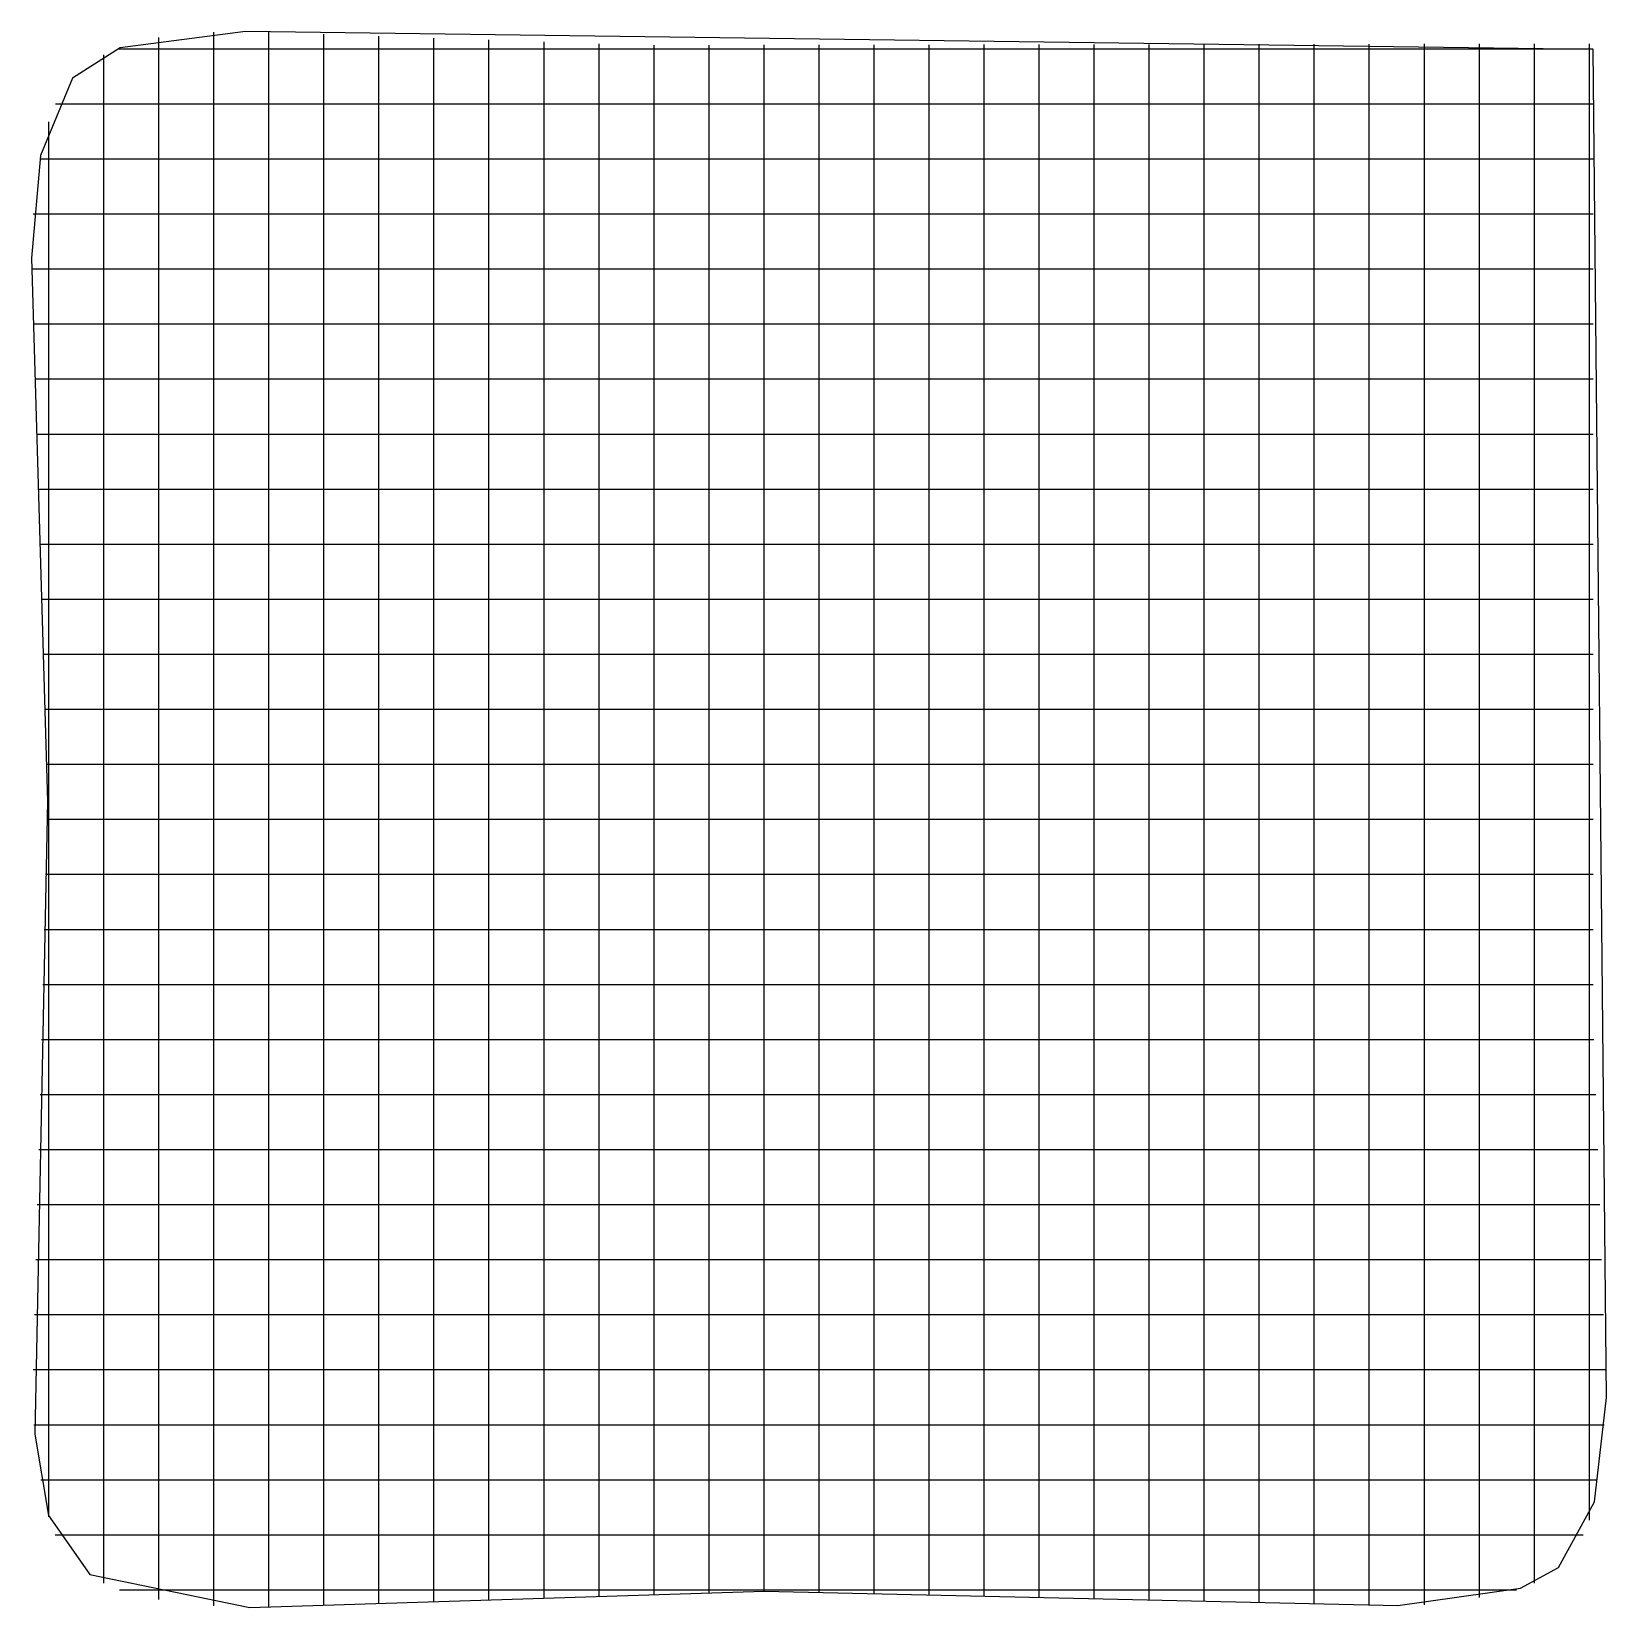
# Model space of a CAD drawing. Extents: x 0.4 to 14.7, y 0.4 to 14.7.
import ezdxf

# ---------------------------------------------------------------- set-up
doc = ezdxf.new("R2010")
doc.units = 0

msp = doc.modelspace()

# ---------------------------------------------------------------- linework, layer by layer
for p, q in [((2.379124, 14.748989), (1.241269, 14.601258)), ((2.379124, 14.748989), (1.241269, 14.601258)), ((14.62622, 14.58672), (2.379124, 14.748989)), ((14.62622, 14.58672), (2.379124, 14.748989)), ((1.592849, 14.542097), (1.592849, 14.695)), ((2.092849, 14.743), (2.092849, 14.74351)), ((2.092849, 14.590097), (2.092849, 14.743)), ((2.592849, 14.589097), (2.592849, 14.742)), ((3.092849, 14.571097), (3.092849, 14.724)), ((3.592849, 14.554097), (3.592849, 14.707)), ((4.092849, 14.68949), (4.092849, 14.69)), ((4.092849, 14.536587), (4.092849, 14.68949)), ((4.592849, 14.519097), (4.592849, 14.672)), ((5.092849, 14.502097), (5.092849, 14.655)), ((5.592849, 14.484097), (5.592849, 14.637)), ((6.092849, 14.472097), (6.092849, 14.625)), ((6.592849, 14.473097), (6.592849, 14.626)), ((7.092849, 14.474097), (7.092849, 14.627)), ((7.592849, 14.475097), (7.592849, 14.628)), ((8.092849, 14.475097), (8.092849, 14.628)), ((8.592849, 14.476097), (8.592849, 14.629)), ((9.092849, 14.477097), (9.092849, 14.63)), ((9.592849, 14.477097), (9.592849, 14.63)), ((10.092849, 14.478097), (10.092849, 14.631)), ((10.592849, 14.479097), (10.592849, 14.632)), ((11.092849, 14.480097), (11.092849, 14.633)), ((11.592849, 14.480097), (11.592849, 14.633)), ((12.092849, 14.481097), (12.092849, 14.634)), ((12.592849, 14.482097), (12.592849, 14.635)), ((13.092849, 14.63549), (13.092849, 14.636)), ((13.092849, 14.483097), (13.092849, 14.63549)), ((13.592849, 14.483097), (13.592849, 14.636)), ((14.092849, 14.484097), (14.092849, 14.637)), ((14.592849, 14.485097), (14.592849, 14.638)), ((1.241269, 14.601258), (0.806503, 14.325082)), ((1.241269, 14.601258), (0.806503, 14.325082)), ((1.092849, 14.53649), (1.092849, 14.537)), ((1.092849, 14.383587), (1.092849, 14.53649)), ((1.221, 14.592238), (1.373903, 14.592238)), ((1.221, 14.592238), (1.373903, 14.592238)), ((1.373903, 14.592238), (1.621516, 14.592238)), ((1.592849, 13.90909), (1.592849, 14.542097)), ((1.621516, 14.592238), (1.768613, 14.592238)), ((1.768613, 14.592238), (2.533129, 14.592238)), ((2.092849, 13.905116), (2.092849, 14.590097)), ((2.533129, 14.592238), (3.268613, 14.592238)), ((2.592849, 13.900194), (2.592849, 14.589097)), ((3.092849, 13.898865), (3.092849, 14.571097)), ((3.268613, 14.592238), (3.421516, 14.592238)), ((3.421516, 14.592238), (3.568613, 14.592238)), ((3.568613, 14.592238), (4.333129, 14.592238)), ((3.592849, 13.898045), (3.592849, 14.554097)), ((4.092849, 13.896226), (4.092849, 14.536587)), ((4.333129, 14.592238), (5.068613, 14.592238)), ((4.592849, 13.895406), (4.592849, 14.519097)), ((5.068613, 14.592238), (5.221516, 14.592238)), ((5.092849, 13.894587), (5.092849, 14.502097)), ((5.221516, 14.592238), (5.368613, 14.592238)), ((5.368613, 14.592238), (5.800819, 14.592238)), ((5.592849, 13.893258), (5.592849, 14.484097)), ((5.800819, 14.592238), (5.953723, 14.592238)), ((5.953723, 14.592238), (6.689206, 14.592238)), ((6.092849, 13.894987), (6.092849, 14.472097)), ((6.592849, 13.902852), (6.592849, 14.473097)), ((6.689206, 14.592238), (7.453723, 14.592238)), ((7.092849, 13.911206), (7.092849, 14.474097)), ((7.453723, 14.592238), (7.600819, 14.592238)), ((7.592849, 13.909755), (7.592849, 14.475097)), ((7.600819, 14.592238), (7.753723, 14.592238)), ((7.753723, 14.592238), (8.489206, 14.592238)), ((8.092849, 13.903871), (8.092849, 14.475097)), ((8.489206, 14.592238), (9.253723, 14.592238)), ((8.592849, 13.898497), (8.592849, 14.476097)), ((9.092849, 13.893123), (9.092849, 14.477097)), ((9.253723, 14.592238), (9.400819, 14.592238)), ((9.400819, 14.592238), (9.553723, 14.592238)), ((9.553723, 14.592238), (10.289206, 14.592238)), ((9.592849, 13.887239), (9.592849, 14.477097)), ((10.092849, 13.881865), (10.092849, 14.478097)), ((10.289206, 14.592238), (11.053723, 14.592238)), ((10.592849, 13.87649), (10.592849, 14.479097)), ((11.053723, 14.592238), (11.200819, 14.592238)), ((11.092849, 13.871116), (11.092849, 14.480097)), ((11.200819, 14.592238), (11.353723, 14.592238)), ((11.353723, 14.592238), (12.089206, 14.592238)), ((11.592849, 13.865232), (11.592849, 14.480097)), ((12.089206, 14.592238), (12.853723, 14.592238)), ((12.092849, 13.859858), (12.092849, 14.481097)), ((12.592849, 13.854484), (12.592849, 14.482097)), ((12.853723, 14.592238), (13.000819, 14.592238)), ((13.000819, 14.592238), (13.153723, 14.592238)), ((13.092849, 13.854994), (13.092849, 14.483097)), ((13.153723, 14.592238), (13.889206, 14.592238)), ((13.592849, 13.888335), (13.592849, 14.483097)), ((13.889206, 14.592238), (14.478903, 14.592238)), ((14.092849, 13.953077), (14.092849, 14.484097)), ((14.478903, 14.592238), (14.626, 14.592238)), ((14.592849, 14.234052), (14.592849, 14.485097)), ((14.748195, 2.340701), (14.62622, 14.58672)), ((14.748195, 2.340701), (14.62622, 14.58672)), ((0.806503, 14.325082), (0.516354, 13.622932)), ((0.806503, 14.325082), (0.516354, 13.622932)), ((1.092849, 13.9016), (1.092849, 14.383587)), ((14.592849, 14.087445), (14.592849, 14.234052)), ((0.654, 14.092238), (0.806903, 14.092238)), ((0.654, 14.092238), (0.806903, 14.092238)), ((0.806903, 14.092238), (1.332529, 14.092238)), ((1.332529, 14.092238), (2.097045, 14.092238)), ((2.097045, 14.092238), (2.244142, 14.092238)), ((2.244142, 14.092238), (2.397045, 14.092238)), ((2.397045, 14.092238), (3.132529, 14.092238)), ((3.132529, 14.092238), (3.897045, 14.092238)), ((3.897045, 14.092238), (4.044142, 14.092238)), ((4.044142, 14.092238), (4.197045, 14.092238)), ((4.197045, 14.092238), (4.932529, 14.092238)), ((4.932529, 14.092238), (5.697045, 14.092238)), ((5.697045, 14.092238), (5.844142, 14.092238)), ((5.844142, 14.092238), (5.997045, 14.092238)), ((5.997045, 14.092238), (6.732529, 14.092238)), ((6.732529, 14.092238), (7.497045, 14.092238)), ((7.497045, 14.092238), (7.644142, 14.092238)), ((7.644142, 14.092238), (7.797045, 14.092238)), ((7.797045, 14.092238), (8.532529, 14.092238)), ((8.532529, 14.092238), (9.297045, 14.092238)), ((9.297045, 14.092238), (9.444142, 14.092238)), ((9.444142, 14.092238), (9.597045, 14.092238)), ((9.597045, 14.092238), (10.332529, 14.092238)), ((10.332529, 14.092238), (11.097045, 14.092238)), ((11.097045, 14.092238), (11.244142, 14.092238)), ((11.244142, 14.092238), (11.397045, 14.092238)), ((11.397045, 14.092238), (12.132529, 14.092238)), ((12.132529, 14.092238), (12.897045, 14.092238)), ((12.897045, 14.092238), (13.044142, 14.092238)), ((13.044142, 14.092238), (13.197045, 14.092238)), ((13.197045, 14.092238), (13.932529, 14.092238)), ((13.932529, 14.092238), (14.478903, 14.092238)), ((14.478903, 14.092238), (14.626, 14.092238)), ((14.592849, 13.322929), (14.592849, 14.087445)), ((0.592849, 13.892238), (0.592849, 13.929)), ((0.592849, 13.739287), (0.592849, 13.892238)), ((1.092849, 13.137084), (1.092849, 13.9016)), ((1.592849, 13.144574), (1.592849, 13.90909)), ((2.092849, 13.1406), (2.092849, 13.905116)), ((2.592849, 13.135168), (2.592849, 13.900194)), ((3.092849, 13.134348), (3.092849, 13.898865)), ((3.592849, 13.133529), (3.592849, 13.898045)), ((4.092849, 13.13171), (4.092849, 13.896226)), ((4.592849, 13.13089), (4.592849, 13.895406)), ((5.092849, 13.130071), (5.092849, 13.894587)), ((5.592849, 13.128742), (5.592849, 13.893258)), ((6.092849, 13.130471), (6.092849, 13.894987)), ((6.592849, 13.138335), (6.592849, 13.902852)), ((7.092849, 13.14669), (7.092849, 13.911206)), ((7.592849, 13.144729), (7.592849, 13.909755)), ((8.092849, 13.139355), (8.092849, 13.903871)), ((8.592849, 13.133981), (8.592849, 13.898497)), ((9.092849, 13.128606), (9.092849, 13.893123)), ((13.592849, 13.123819), (13.592849, 13.888335)), ((14.092849, 13.188561), (14.092849, 13.953077)), ((9.592849, 13.122723), (9.592849, 13.887239)), ((10.092849, 13.117348), (10.092849, 13.881865)), ((10.592849, 13.111974), (10.592849, 13.87649)), ((11.092849, 13.10609), (11.092849, 13.871116)), ((11.592849, 13.100716), (11.592849, 13.865232)), ((12.092849, 13.095342), (12.092849, 13.859858)), ((12.592849, 13.089968), (12.592849, 13.854484)), ((13.092849, 13.089968), (13.092849, 13.854994)), ((0.516354, 13.622932), (0.435467, 12.690673)), ((0.516354, 13.622932), (0.435467, 12.690673)), ((0.592849, 13.003839), (0.592849, 13.739287)), ((0.511, 13.592238), (0.663903, 13.592238)), ((0.511, 13.592238), (0.663903, 13.592238)), ((0.663903, 13.592238), (1.259645, 13.592238)), ((1.259645, 13.592238), (2.024161, 13.592238)), ((2.024161, 13.592238), (2.171258, 13.592238)), ((2.171258, 13.592238), (2.324161, 13.592238)), ((2.324161, 13.592238), (3.059645, 13.592238)), ((3.059645, 13.592238), (3.824161, 13.592238)), ((3.824161, 13.592238), (3.971258, 13.592238)), ((3.971258, 13.592238), (4.124161, 13.592238)), ((4.124161, 13.592238), (4.859645, 13.592238)), ((4.859645, 13.592238), (5.624161, 13.592238)), ((5.624161, 13.592238), (5.771258, 13.592238)), ((5.771258, 13.592238), (5.924161, 13.592238)), ((5.924161, 13.592238), (6.659645, 13.592238)), ((6.659645, 13.592238), (7.424161, 13.592238)), ((7.424161, 13.592238), (7.571258, 13.592238)), ((7.571258, 13.592238), (7.724161, 13.592238)), ((7.724161, 13.592238), (8.459645, 13.592238)), ((8.459645, 13.592238), (9.224161, 13.592238)), ((9.224161, 13.592238), (9.371258, 13.592238)), ((9.371258, 13.592238), (9.524161, 13.592238)), ((9.524161, 13.592238), (10.259645, 13.592238)), ((10.259645, 13.592238), (11.024161, 13.592238)), ((11.024161, 13.592238), (11.171258, 13.592238)), ((11.171258, 13.592238), (11.324161, 13.592238)), ((11.324161, 13.592238), (12.059645, 13.592238)), ((12.059645, 13.592238), (12.824161, 13.592238)), ((12.824161, 13.592238), (12.971258, 13.592238)), ((12.971258, 13.592238), (13.124161, 13.592238)), ((13.124161, 13.592238), (13.859645, 13.592238)), ((13.859645, 13.592238), (14.478903, 13.592238)), ((14.478903, 13.592238), (14.626, 13.592238)), ((14.592849, 12.586955), (14.592849, 13.322929)), ((14.092849, 13.041465), (14.092849, 13.188561)), ((0.451, 13.092238), (0.603903, 13.092238)), ((0.451, 13.092238), (0.603903, 13.092238)), ((0.603903, 13.092238), (1.229065, 13.092238)), ((1.092849, 12.989987), (1.092849, 13.137084)), ((1.229065, 13.092238), (1.993581, 13.092238)), ((1.592849, 12.997477), (1.592849, 13.144574)), ((1.993581, 13.092238), (2.140677, 13.092238)), ((2.092849, 12.993994), (2.092849, 13.1406)), ((2.140677, 13.092238), (2.293581, 13.092238)), ((2.293581, 13.092238), (3.029065, 13.092238)), ((2.592849, 12.988071), (2.592849, 13.135168)), ((3.029065, 13.092238), (3.793581, 13.092238)), ((3.092849, 12.987252), (3.092849, 13.134348)), ((3.592849, 12.986432), (3.592849, 13.133529)), ((3.793581, 13.092238), (3.940677, 13.092238)), ((3.940677, 13.092238), (4.093581, 13.092238)), ((4.092849, 12.985103), (4.092849, 13.13171)), ((4.093581, 13.092238), (4.829065, 13.092238)), ((4.592849, 12.983794), (4.592849, 13.13089)), ((4.829065, 13.092238), (5.593581, 13.092238)), ((5.092849, 12.982974), (5.092849, 13.130071)), ((5.592849, 12.981645), (5.592849, 13.128742)), ((5.593581, 13.092238), (5.740677, 13.092238)), ((5.740677, 13.092238), (5.893581, 13.092238)), ((5.893581, 13.092238), (6.629065, 13.092238)), ((6.092849, 12.983374), (6.092849, 13.130471)), ((6.592849, 12.991729), (6.592849, 13.138335)), ((6.629065, 13.092238), (7.393581, 13.092238)), ((7.092849, 12.999594), (7.092849, 13.14669)), ((7.393581, 13.092238), (7.540677, 13.092238)), ((7.540677, 13.092238), (7.693581, 13.092238)), ((7.592849, 12.997632), (7.592849, 13.144729)), ((7.693581, 13.092238), (8.429065, 13.092238)), ((8.092849, 12.992258), (8.092849, 13.139355)), ((8.429065, 13.092238), (9.193581, 13.092238)), ((8.592849, 12.986884), (8.592849, 13.133981)), ((9.092849, 12.98151), (9.092849, 13.128606)), ((9.193581, 13.092238), (9.340677, 13.092238)), ((9.340677, 13.092238), (9.493581, 13.092238)), ((9.493581, 13.092238), (10.229065, 13.092238)), ((9.592849, 12.975626), (9.592849, 13.122723)), ((10.092849, 12.970252), (10.092849, 13.117348)), ((10.229065, 13.092238), (10.993581, 13.092238)), ((10.592849, 12.964877), (10.592849, 13.111974)), ((10.993581, 13.092238), (11.140677, 13.092238)), ((11.092849, 12.958994), (11.092849, 13.10609)), ((11.140677, 13.092238), (11.293581, 13.092238)), ((11.293581, 13.092238), (12.029065, 13.092238)), ((11.592849, 12.953619), (11.592849, 13.100716)), ((12.029065, 13.092238), (12.793581, 13.092238)), ((12.092849, 12.948245), (12.092849, 13.095342)), ((12.592849, 12.942871), (12.592849, 13.089968)), ((12.793581, 13.092238), (12.940677, 13.092238)), ((12.940677, 13.092238), (13.093581, 13.092238)), ((13.092849, 12.942871), (13.092849, 13.089968)), ((13.093581, 13.092238), (13.829065, 13.092238)), ((13.592849, 12.976723), (13.592849, 13.123819)), ((13.829065, 13.092238), (14.478903, 13.092238)), ((14.092849, 12.888561), (14.092849, 13.041465)), ((14.478903, 13.092238), (14.626, 13.092238)), ((0.592849, 12.239323), (0.592849, 13.003839)), ((1.092849, 12.837084), (1.092849, 12.989987)), ((1.592849, 12.844574), (1.592849, 12.997477)), ((2.092849, 12.84109), (2.092849, 12.993994)), ((2.592849, 12.835677), (2.592849, 12.988071)), ((3.092849, 12.834348), (3.092849, 12.987252)), ((3.592849, 12.833529), (3.592849, 12.986432)), ((4.092849, 12.8322), (4.092849, 12.985103)), ((4.592849, 12.83089), (4.592849, 12.983794)), ((5.092849, 12.830071), (5.092849, 12.982974)), ((5.592849, 12.828742), (5.592849, 12.981645)), ((6.092849, 12.830471), (6.092849, 12.983374)), ((6.592849, 12.838826), (6.592849, 12.991729)), ((7.092849, 12.84669), (7.092849, 12.999594)), ((7.592849, 12.845239), (7.592849, 12.997632)), ((8.092849, 12.839355), (8.092849, 12.992258)), ((8.592849, 12.833981), (8.592849, 12.986884)), ((9.092849, 12.828606), (9.092849, 12.98151)), ((9.592849, 12.822723), (9.592849, 12.975626)), ((10.092849, 12.817348), (10.092849, 12.970252)), ((10.592849, 12.811974), (10.592849, 12.964877)), ((11.092849, 12.8066), (11.092849, 12.958994)), ((11.592849, 12.800716), (11.592849, 12.953619)), ((12.092849, 12.795342), (12.092849, 12.948245)), ((12.592849, 12.789968), (12.592849, 12.942871)), ((13.092849, 12.790477), (13.092849, 12.942871)), ((13.592849, 12.823819), (13.592849, 12.976723)), ((14.092849, 12.153077), (14.092849, 12.888561)), ((1.092849, 12.1016), (1.092849, 12.837084)), ((1.592849, 12.10909), (1.592849, 12.844574)), ((2.092849, 12.105116), (2.092849, 12.84109)), ((2.592849, 12.100194), (2.592849, 12.835677)), ((3.092849, 12.098865), (3.092849, 12.834348)), ((3.592849, 12.098045), (3.592849, 12.833529)), ((4.092849, 12.096226), (4.092849, 12.8322)), ((4.592849, 12.095406), (4.592849, 12.83089)), ((5.092849, 12.094587), (5.092849, 12.830071)), ((5.592849, 12.093258), (5.592849, 12.828742)), ((6.092849, 12.094987), (6.092849, 12.830471)), ((6.592849, 12.102852), (6.592849, 12.838826)), ((7.092849, 12.111206), (7.092849, 12.84669)), ((7.592849, 12.109755), (7.592849, 12.845239)), ((8.092849, 12.103871), (8.092849, 12.839355)), ((8.592849, 12.098497), (8.592849, 12.833981)), ((9.092849, 12.093123), (9.092849, 12.828606)), ((9.592849, 12.087239), (9.592849, 12.822723)), ((10.092849, 12.081865), (10.092849, 12.817348)), ((10.592849, 12.07649), (10.592849, 12.811974)), ((11.092849, 12.071116), (11.092849, 12.8066)), ((11.592849, 12.065232), (11.592849, 12.800716)), ((12.092849, 12.059858), (12.092849, 12.795342)), ((12.592849, 12.054484), (12.592849, 12.789968)), ((13.092849, 12.054994), (13.092849, 12.790477)), ((13.592849, 12.088335), (13.592849, 12.823819)), ((0.435467, 12.690673), (0.580725, 7.757818)), ((0.435467, 12.690673), (0.580725, 7.757818)), ((0.438, 12.592238), (0.590903, 12.592238)), ((0.438, 12.592238), (0.590903, 12.592238)), ((0.590903, 12.592238), (1.222439, 12.592238)), ((1.222439, 12.592238), (1.986955, 12.592238)), ((1.986955, 12.592238), (2.134052, 12.592238)), ((2.134052, 12.592238), (2.286955, 12.592238)), ((2.286955, 12.592238), (3.022439, 12.592238)), ((3.022439, 12.592238), (3.786955, 12.592238)), ((3.786955, 12.592238), (3.934052, 12.592238)), ((3.934052, 12.592238), (4.086955, 12.592238)), ((4.086955, 12.592238), (4.822439, 12.592238)), ((4.822439, 12.592238), (5.586955, 12.592238)), ((5.586955, 12.592238), (5.734052, 12.592238)), ((5.734052, 12.592238), (5.886955, 12.592238)), ((5.886955, 12.592238), (6.622439, 12.592238)), ((6.622439, 12.592238), (7.386955, 12.592238)), ((7.386955, 12.592238), (7.534052, 12.592238)), ((7.534052, 12.592238), (7.686955, 12.592238)), ((7.686955, 12.592238), (8.422439, 12.592238)), ((8.422439, 12.592238), (9.186955, 12.592238)), ((9.186955, 12.592238), (9.334052, 12.592238)), ((9.334052, 12.592238), (9.486955, 12.592238)), ((9.486955, 12.592238), (10.222439, 12.592238)), ((10.222439, 12.592238), (10.986955, 12.592238)), ((10.986955, 12.592238), (11.134052, 12.592238)), ((11.134052, 12.592238), (11.286955, 12.592238)), ((11.286955, 12.592238), (12.022439, 12.592238)), ((12.022439, 12.592238), (12.786955, 12.592238)), ((12.786955, 12.592238), (12.934052, 12.592238)), ((12.934052, 12.592238), (13.086955, 12.592238)), ((13.086955, 12.592238), (13.822439, 12.592238)), ((13.822439, 12.592238), (14.478903, 12.592238)), ((14.478903, 12.592238), (14.626, 12.592238)), ((14.592849, 12.434052), (14.592849, 12.586955)), ((14.592849, 12.287445), (14.592849, 12.434052)), ((0.592849, 12.092226), (0.592849, 12.239323)), ((14.592849, 11.522929), (14.592849, 12.287445)), ((0.453, 12.092238), (0.605903, 12.092238)), ((0.453, 12.092238), (0.605903, 12.092238)), ((0.592849, 11.939323), (0.592849, 12.092226)), ((0.605903, 12.092238), (1.230084, 12.092238)), ((1.092849, 11.337084), (1.092849, 12.1016)), ((1.230084, 12.092238), (1.9946, 12.092238)), ((1.592849, 11.344574), (1.592849, 12.10909)), ((1.9946, 12.092238), (2.141697, 12.092238)), ((2.092849, 11.3406), (2.092849, 12.105116)), ((2.141697, 12.092238), (2.2946, 12.092238)), ((2.2946, 12.092238), (3.030084, 12.092238)), ((2.592849, 11.335168), (2.592849, 12.100194)), ((3.030084, 12.092238), (3.7946, 12.092238)), ((3.092849, 11.334348), (3.092849, 12.098865)), ((3.592849, 11.333529), (3.592849, 12.098045)), ((3.7946, 12.092238), (3.941697, 12.092238)), ((3.941697, 12.092238), (4.0946, 12.092238)), ((4.092849, 11.33171), (4.092849, 12.096226)), ((4.0946, 12.092238), (4.830084, 12.092238)), ((4.592849, 11.33089), (4.592849, 12.095406)), ((4.830084, 12.092238), (5.5946, 12.092238)), ((5.092849, 11.330071), (5.092849, 12.094587)), ((5.592849, 11.328742), (5.592849, 12.093258)), ((5.5946, 12.092238), (5.741697, 12.092238)), ((5.741697, 12.092238), (5.8946, 12.092238)), ((5.8946, 12.092238), (6.630084, 12.092238)), ((6.092849, 11.330471), (6.092849, 12.094987)), ((6.592849, 11.338335), (6.592849, 12.102852)), ((6.630084, 12.092238), (7.3946, 12.092238)), ((7.092849, 11.34669), (7.092849, 12.111206)), ((7.3946, 12.092238), (7.541697, 12.092238)), ((7.541697, 12.092238), (7.6946, 12.092238)), ((7.592849, 11.344729), (7.592849, 12.109755)), ((7.6946, 12.092238), (8.430084, 12.092238)), ((8.092849, 11.339355), (8.092849, 12.103871)), ((8.430084, 12.092238), (9.1946, 12.092238)), ((8.592849, 11.333981), (8.592849, 12.098497)), ((9.092849, 11.328606), (9.092849, 12.093123)), ((9.1946, 12.092238), (9.341697, 12.092238)), ((9.341697, 12.092238), (9.4946, 12.092238)), ((9.4946, 12.092238), (10.230084, 12.092238)), ((9.592849, 11.322723), (9.592849, 12.087239)), ((10.092849, 11.317348), (10.092849, 12.081865)), ((10.230084, 12.092238), (10.9946, 12.092238)), ((10.592849, 11.311974), (10.592849, 12.07649)), ((10.9946, 12.092238), (11.141697, 12.092238)), ((11.092849, 11.30609), (11.092849, 12.071116)), ((11.141697, 12.092238), (11.2946, 12.092238)), ((11.2946, 12.092238), (12.030084, 12.092238)), ((11.592849, 11.300716), (11.592849, 12.065232)), ((12.030084, 12.092238), (12.7946, 12.092238)), ((12.092849, 11.295342), (12.092849, 12.059858)), ((12.592849, 11.289968), (12.592849, 12.054484)), ((12.7946, 12.092238), (12.941697, 12.092238)), ((12.941697, 12.092238), (13.0946, 12.092238)), ((13.092849, 11.289968), (13.092849, 12.054994)), ((13.0946, 12.092238), (13.830084, 12.092238)), ((13.592849, 11.323819), (13.592849, 12.088335)), ((13.830084, 12.092238), (14.478903, 12.092238)), ((14.092849, 11.388561), (14.092849, 12.153077)), ((14.478903, 12.092238), (14.626, 12.092238)), ((0.592849, 11.203839), (0.592849, 11.939323)), ((0.468, 11.592238), (0.620903, 11.592238)), ((0.468, 11.592238), (0.620903, 11.592238)), ((0.620903, 11.592238), (1.237729, 11.592238)), ((1.237729, 11.592238), (2.002245, 11.592238)), ((2.002245, 11.592238), (2.149342, 11.592238)), ((2.149342, 11.592238), (2.302245, 11.592238)), ((2.302245, 11.592238), (3.037729, 11.592238)), ((3.037729, 11.592238), (3.802245, 11.592238)), ((3.802245, 11.592238), (3.949342, 11.592238)), ((3.949342, 11.592238), (4.102245, 11.592238)), ((4.102245, 11.592238), (4.837729, 11.592238)), ((4.837729, 11.592238), (5.602245, 11.592238)), ((5.602245, 11.592238), (5.749342, 11.592238)), ((5.749342, 11.592238), (5.902245, 11.592238)), ((5.902245, 11.592238), (6.637729, 11.592238)), ((6.637729, 11.592238), (7.402245, 11.592238)), ((7.402245, 11.592238), (7.549342, 11.592238)), ((7.549342, 11.592238), (7.702245, 11.592238)), ((7.702245, 11.592238), (8.437729, 11.592238)), ((8.437729, 11.592238), (9.202245, 11.592238)), ((9.202245, 11.592238), (9.349342, 11.592238)), ((9.349342, 11.592238), (9.502245, 11.592238)), ((9.502245, 11.592238), (10.237729, 11.592238)), ((10.237729, 11.592238), (11.002245, 11.592238)), ((11.002245, 11.592238), (11.149342, 11.592238)), ((11.149342, 11.592238), (11.302245, 11.592238)), ((11.302245, 11.592238), (12.037729, 11.592238)), ((12.037729, 11.592238), (12.802245, 11.592238)), ((12.802245, 11.592238), (12.949342, 11.592238)), ((12.949342, 11.592238), (13.102245, 11.592238)), ((13.102245, 11.592238), (13.837729, 11.592238)), ((13.837729, 11.592238), (14.478903, 11.592238)), ((14.478903, 11.592238), (14.626, 11.592238)), ((14.592849, 10.786955), (14.592849, 11.522929)), ((1.092849, 11.189987), (1.092849, 11.337084)), ((1.592849, 11.197477), (1.592849, 11.344574)), ((2.092849, 11.193994), (2.092849, 11.3406)), ((2.592849, 11.188071), (2.592849, 11.335168)), ((3.092849, 11.187252), (3.092849, 11.334348)), ((3.592849, 11.186432), (3.592849, 11.333529)), ((4.092849, 11.185103), (4.092849, 11.33171)), ((4.592849, 11.183794), (4.592849, 11.33089)), ((5.092849, 11.182974), (5.092849, 11.330071)), ((5.592849, 11.181645), (5.592849, 11.328742)), ((6.092849, 11.183374), (6.092849, 11.330471)), ((6.592849, 11.191729), (6.592849, 11.338335)), ((7.092849, 11.199594), (7.092849, 11.34669)), ((7.592849, 11.197632), (7.592849, 11.344729)), ((8.092849, 11.192258), (8.092849, 11.339355)), ((8.592849, 11.186884), (8.592849, 11.333981)), ((9.092849, 11.18151), (9.092849, 11.328606)), ((9.592849, 11.175626), (9.592849, 11.322723)), ((10.092849, 11.170252), (10.092849, 11.317348)), ((10.592849, 11.164877), (10.592849, 11.311974)), ((13.592849, 11.176723), (13.592849, 11.323819)), ((14.092849, 11.241465), (14.092849, 11.388561)), ((0.592849, 10.439323), (0.592849, 11.203839)), ((1.092849, 11.037084), (1.092849, 11.189987)), ((1.592849, 11.044574), (1.592849, 11.197477)), ((2.092849, 11.04109), (2.092849, 11.193994)), ((2.592849, 11.035677), (2.592849, 11.188071)), ((3.092849, 11.034348), (3.092849, 11.187252)), ((3.592849, 11.033529), (3.592849, 11.186432)), ((4.092849, 11.0322), (4.092849, 11.185103)), ((4.592849, 11.03089), (4.592849, 11.183794)), ((5.092849, 11.030071), (5.092849, 11.182974)), ((5.592849, 11.028742), (5.592849, 11.181645)), ((6.092849, 11.030471), (6.092849, 11.183374)), ((6.592849, 11.038826), (6.592849, 11.191729)), ((7.092849, 11.04669), (7.092849, 11.199594)), ((7.592849, 11.045239), (7.592849, 11.197632)), ((8.092849, 11.039355), (8.092849, 11.192258)), ((8.592849, 11.033981), (8.592849, 11.186884)), ((9.092849, 11.028606), (9.092849, 11.18151)), ((9.592849, 11.022723), (9.592849, 11.175626)), ((10.092849, 11.017348), (10.092849, 11.170252)), ((11.092849, 11.158994), (11.092849, 11.30609)), ((11.592849, 11.153619), (11.592849, 11.300716)), ((12.092849, 11.148245), (12.092849, 11.295342)), ((12.592849, 11.142871), (12.592849, 11.289968)), ((13.092849, 11.142871), (13.092849, 11.289968)), ((13.592849, 11.023819), (13.592849, 11.176723)), ((14.092849, 11.088561), (14.092849, 11.241465)), ((0.484, 11.092238), (0.636903, 11.092238)), ((0.484, 11.092238), (0.636903, 11.092238)), ((0.636903, 11.092238), (1.245884, 11.092238)), ((1.092849, 10.3016), (1.092849, 11.037084)), ((1.245884, 11.092238), (2.0104, 11.092238)), ((1.592849, 10.30909), (1.592849, 11.044574)), ((2.0104, 11.092238), (2.157497, 11.092238)), ((2.092849, 10.305116), (2.092849, 11.04109)), ((2.157497, 11.092238), (2.3104, 11.092238)), ((2.3104, 11.092238), (3.045884, 11.092238)), ((2.592849, 10.300194), (2.592849, 11.035677)), ((3.045884, 11.092238), (3.8104, 11.092238)), ((3.092849, 10.298865), (3.092849, 11.034348)), ((3.592849, 10.298045), (3.592849, 11.033529)), ((3.8104, 11.092238), (3.957497, 11.092238)), ((3.957497, 11.092238), (4.1104, 11.092238)), ((4.092849, 10.296226), (4.092849, 11.0322)), ((4.1104, 11.092238), (4.845884, 11.092238)), ((4.592849, 10.295406), (4.592849, 11.03089)), ((4.845884, 11.092238), (5.6104, 11.092238)), ((5.092849, 10.294587), (5.092849, 11.030071)), ((5.592849, 10.293258), (5.592849, 11.028742)), ((5.6104, 11.092238), (5.757497, 11.092238)), ((5.757497, 11.092238), (5.9104, 11.092238)), ((5.9104, 11.092238), (6.645884, 11.092238)), ((6.092849, 10.294987), (6.092849, 11.030471)), ((6.592849, 10.302852), (6.592849, 11.038826)), ((6.645884, 11.092238), (7.4104, 11.092238)), ((7.092849, 10.311206), (7.092849, 11.04669)), ((7.4104, 11.092238), (7.557497, 11.092238)), ((7.557497, 11.092238), (7.7104, 11.092238)), ((7.592849, 10.309755), (7.592849, 11.045239)), ((7.7104, 11.092238), (8.445884, 11.092238)), ((8.092849, 10.303871), (8.092849, 11.039355)), ((8.445884, 11.092238), (9.2104, 11.092238)), ((8.592849, 10.298497), (8.592849, 11.033981)), ((9.092849, 10.293123), (9.092849, 11.028606)), ((9.2104, 11.092238), (9.357497, 11.092238)), ((9.357497, 11.092238), (9.5104, 11.092238)), ((9.5104, 11.092238), (10.245884, 11.092238)), ((10.245884, 11.092238), (11.0104, 11.092238)), ((10.592849, 11.011974), (10.592849, 11.164877)), ((11.0104, 11.092238), (11.157497, 11.092238)), ((11.092849, 11.0066), (11.092849, 11.158994)), ((11.157497, 11.092238), (11.3104, 11.092238)), ((11.3104, 11.092238), (12.045884, 11.092238)), ((11.592849, 11.000716), (11.592849, 11.153619)), ((12.045884, 11.092238), (12.8104, 11.092238)), ((12.092849, 10.995342), (12.092849, 11.148245)), ((12.592849, 10.989968), (12.592849, 11.142871)), ((12.8104, 11.092238), (12.957497, 11.092238)), ((12.957497, 11.092238), (13.1104, 11.092238)), ((13.092849, 10.990477), (13.092849, 11.142871)), ((13.1104, 11.092238), (13.845884, 11.092238)), ((13.845884, 11.092238), (14.478903, 11.092238)), ((14.092849, 10.353077), (14.092849, 11.088561)), ((14.478903, 11.092238), (14.626, 11.092238)), ((9.592849, 10.287239), (9.592849, 11.022723)), ((10.092849, 10.281865), (10.092849, 11.017348)), ((10.592849, 10.27649), (10.592849, 11.011974)), ((11.092849, 10.271116), (11.092849, 11.0066)), ((11.592849, 10.265232), (11.592849, 11.000716)), ((12.092849, 10.259858), (12.092849, 10.995342)), ((12.592849, 10.254484), (12.592849, 10.989968)), ((13.092849, 10.254994), (13.092849, 10.990477)), ((13.592849, 10.288335), (13.592849, 11.023819)), ((14.592849, 10.634052), (14.592849, 10.786955)), ((14.592849, 10.487445), (14.592849, 10.634052)), ((0.499, 10.592238), (0.651903, 10.592238)), ((0.499, 10.592238), (0.651903, 10.592238)), ((0.651903, 10.592238), (1.253529, 10.592238)), ((1.253529, 10.592238), (2.018045, 10.592238)), ((2.018045, 10.592238), (2.165142, 10.592238)), ((2.165142, 10.592238), (2.318045, 10.592238)), ((2.318045, 10.592238), (3.053529, 10.592238)), ((3.053529, 10.592238), (3.818045, 10.592238)), ((3.818045, 10.592238), (3.965142, 10.592238)), ((3.965142, 10.592238), (4.118045, 10.592238)), ((4.118045, 10.592238), (4.853529, 10.592238)), ((4.853529, 10.592238), (5.618045, 10.592238)), ((5.618045, 10.592238), (5.765142, 10.592238)), ((5.765142, 10.592238), (5.918045, 10.592238)), ((5.918045, 10.592238), (6.653529, 10.592238)), ((6.653529, 10.592238), (7.418045, 10.592238)), ((7.418045, 10.592238), (7.565142, 10.592238)), ((7.565142, 10.592238), (7.718045, 10.592238)), ((7.718045, 10.592238), (8.453529, 10.592238)), ((8.453529, 10.592238), (9.218045, 10.592238)), ((9.218045, 10.592238), (9.365142, 10.592238)), ((9.365142, 10.592238), (9.518045, 10.592238)), ((9.518045, 10.592238), (10.253529, 10.592238)), ((10.253529, 10.592238), (11.018045, 10.592238)), ((11.018045, 10.592238), (11.165142, 10.592238)), ((11.165142, 10.592238), (11.318045, 10.592238)), ((11.318045, 10.592238), (12.053529, 10.592238)), ((12.053529, 10.592238), (12.818045, 10.592238)), ((12.818045, 10.592238), (12.965142, 10.592238)), ((12.965142, 10.592238), (13.118045, 10.592238)), ((13.118045, 10.592238), (13.853529, 10.592238)), ((13.853529, 10.592238), (14.478903, 10.592238)), ((14.478903, 10.592238), (14.626, 10.592238)), ((14.592849, 9.722929), (14.592849, 10.487445)), ((0.592849, 10.292226), (0.592849, 10.439323)), ((1.592849, 9.544574), (1.592849, 10.30909)), ((7.092849, 9.54669), (7.092849, 10.311206)), ((7.592849, 9.544729), (7.592849, 10.309755)), ((14.092849, 9.588561), (14.092849, 10.353077)), ((0.592849, 10.139323), (0.592849, 10.292226)), ((1.092849, 9.537084), (1.092849, 10.3016)), ((2.092849, 9.5406), (2.092849, 10.305116)), ((2.592849, 9.535168), (2.592849, 10.300194)), ((3.092849, 9.534348), (3.092849, 10.298865)), ((3.592849, 9.533529), (3.592849, 10.298045)), ((4.092849, 9.53171), (4.092849, 10.296226)), ((4.592849, 9.53089), (4.592849, 10.295406)), ((5.092849, 9.530071), (5.092849, 10.294587)), ((5.592849, 9.528742), (5.592849, 10.293258)), ((6.092849, 9.530471), (6.092849, 10.294987)), ((6.592849, 9.538335), (6.592849, 10.302852)), ((8.092849, 9.539355), (8.092849, 10.303871)), ((8.592849, 9.533981), (8.592849, 10.298497)), ((9.092849, 9.528606), (9.092849, 10.293123)), ((9.592849, 9.522723), (9.592849, 10.287239)), ((10.092849, 9.517348), (10.092849, 10.281865)), ((10.592849, 9.511974), (10.592849, 10.27649)), ((11.092849, 9.50609), (11.092849, 10.271116)), ((11.592849, 9.500716), (11.592849, 10.265232)), ((12.092849, 9.495342), (12.092849, 10.259858)), ((12.592849, 9.489968), (12.592849, 10.254484)), ((13.092849, 9.489968), (13.092849, 10.254994)), ((13.592849, 9.523819), (13.592849, 10.288335)), ((0.514, 10.092238), (0.666903, 10.092238)), ((0.514, 10.092238), (0.666903, 10.092238)), ((0.592849, 9.403839), (0.592849, 10.139323)), ((0.666903, 10.092238), (1.261174, 10.092238)), ((1.261174, 10.092238), (2.02569, 10.092238)), ((2.02569, 10.092238), (2.172787, 10.092238)), ((2.172787, 10.092238), (2.32569, 10.092238)), ((2.32569, 10.092238), (3.061174, 10.092238)), ((3.061174, 10.092238), (3.82569, 10.092238)), ((3.82569, 10.092238), (3.972787, 10.092238)), ((3.972787, 10.092238), (4.12569, 10.092238)), ((4.12569, 10.092238), (4.861174, 10.092238)), ((4.861174, 10.092238), (5.62569, 10.092238)), ((5.62569, 10.092238), (5.772787, 10.092238)), ((5.772787, 10.092238), (5.92569, 10.092238)), ((5.92569, 10.092238), (6.661174, 10.092238)), ((6.661174, 10.092238), (7.42569, 10.092238)), ((7.42569, 10.092238), (7.572787, 10.092238)), ((7.572787, 10.092238), (7.72569, 10.092238)), ((7.72569, 10.092238), (8.461174, 10.092238)), ((8.461174, 10.092238), (9.22569, 10.092238)), ((9.22569, 10.092238), (9.372787, 10.092238)), ((9.372787, 10.092238), (9.52569, 10.092238)), ((9.52569, 10.092238), (10.261174, 10.092238)), ((10.261174, 10.092238), (11.02569, 10.092238)), ((11.02569, 10.092238), (11.172787, 10.092238)), ((11.172787, 10.092238), (11.32569, 10.092238)), ((11.32569, 10.092238), (12.061174, 10.092238)), ((12.061174, 10.092238), (12.82569, 10.092238)), ((12.82569, 10.092238), (12.972787, 10.092238)), ((12.972787, 10.092238), (13.12569, 10.092238)), ((13.12569, 10.092238), (13.861174, 10.092238)), ((13.861174, 10.092238), (14.478903, 10.092238)), ((14.478903, 10.092238), (14.626, 10.092238)), ((14.592849, 8.986955), (14.592849, 9.722929)), ((0.529, 9.592238), (0.681903, 9.592238)), ((0.529, 9.592238), (0.681903, 9.592238)), ((0.681903, 9.592238), (1.268819, 9.592238)), ((1.092849, 9.389987), (1.092849, 9.537084)), ((1.268819, 9.592238), (2.033845, 9.592238)), ((1.592849, 9.397477), (1.592849, 9.544574)), ((2.033845, 9.592238), (2.180942, 9.592238)), ((2.092849, 9.393994), (2.092849, 9.5406)), ((2.180942, 9.592238), (2.333335, 9.592238)), ((2.333335, 9.592238), (3.068819, 9.592238)), ((2.592849, 9.388071), (2.592849, 9.535168)), ((3.068819, 9.592238), (3.833845, 9.592238)), ((3.092849, 9.387252), (3.092849, 9.534348)), ((3.592849, 9.386432), (3.592849, 9.533529)), ((3.833845, 9.592238), (3.980942, 9.592238)), ((3.980942, 9.592238), (4.133335, 9.592238)), ((4.092849, 9.385103), (4.092849, 9.53171)), ((4.133335, 9.592238), (4.868819, 9.592238)), ((4.592849, 9.383794), (4.592849, 9.53089)), ((4.868819, 9.592238), (5.633845, 9.592238)), ((5.092849, 9.382974), (5.092849, 9.530071)), ((5.592849, 9.381645), (5.592849, 9.528742)), ((5.633845, 9.592238), (5.780942, 9.592238)), ((5.780942, 9.592238), (5.933335, 9.592238)), ((5.933335, 9.592238), (6.668819, 9.592238)), ((6.092849, 9.383374), (6.092849, 9.530471)), ((6.592849, 9.391729), (6.592849, 9.538335)), ((6.668819, 9.592238), (7.433845, 9.592238)), ((7.092849, 9.399594), (7.092849, 9.54669)), ((7.433845, 9.592238), (7.580942, 9.592238)), ((7.580942, 9.592238), (7.733335, 9.592238)), ((7.592849, 9.397632), (7.592849, 9.544729)), ((7.733335, 9.592238), (8.468819, 9.592238)), ((8.092849, 9.392258), (8.092849, 9.539355)), ((8.468819, 9.592238), (9.233845, 9.592238)), ((8.592849, 9.386884), (8.592849, 9.533981)), ((9.092849, 9.38151), (9.092849, 9.528606)), ((9.233845, 9.592238), (9.380942, 9.592238)), ((9.380942, 9.592238), (9.533335, 9.592238)), ((9.533335, 9.592238), (10.268819, 9.592238)), ((9.592849, 9.375626), (9.592849, 9.522723)), ((10.092849, 9.370252), (10.092849, 9.517348)), ((10.268819, 9.592238), (11.033845, 9.592238)), ((10.592849, 9.364877), (10.592849, 9.511974)), ((11.033845, 9.592238), (11.180942, 9.592238)), ((11.092849, 9.358994), (11.092849, 9.50609)), ((11.180942, 9.592238), (11.333335, 9.592238)), ((11.333335, 9.592238), (12.068819, 9.592238)), ((11.592849, 9.353619), (11.592849, 9.500716)), ((12.068819, 9.592238), (12.833845, 9.592238)), ((12.092849, 9.348245), (12.092849, 9.495342)), ((12.592849, 9.342871), (12.592849, 9.489968)), ((12.833845, 9.592238), (12.980942, 9.592238)), ((12.980942, 9.592238), (13.133335, 9.592238)), ((13.092849, 9.342871), (13.092849, 9.489968)), ((13.133335, 9.592238), (13.868819, 9.592238)), ((13.592849, 9.376723), (13.592849, 9.523819)), ((13.868819, 9.592238), (14.478903, 9.592238)), ((14.092849, 9.441465), (14.092849, 9.588561)), ((14.478903, 9.592238), (14.626, 9.592238)), ((0.592849, 8.639323), (0.592849, 9.403839)), ((1.092849, 9.237084), (1.092849, 9.389987)), ((1.592849, 9.244574), (1.592849, 9.397477)), ((2.092849, 9.24109), (2.092849, 9.393994)), ((2.592849, 9.235677), (2.592849, 9.388071)), ((3.092849, 9.234348), (3.092849, 9.387252)), ((3.592849, 9.233529), (3.592849, 9.386432)), ((4.092849, 9.2322), (4.092849, 9.385103)), ((4.592849, 9.23089), (4.592849, 9.383794)), ((5.092849, 9.230071), (5.092849, 9.382974)), ((5.592849, 9.228742), (5.592849, 9.381645)), ((6.092849, 9.230471), (6.092849, 9.383374)), ((6.592849, 9.238826), (6.592849, 9.391729)), ((7.092849, 9.24669), (7.092849, 9.399594)), ((7.592849, 9.245239), (7.592849, 9.397632)), ((8.092849, 9.239355), (8.092849, 9.392258)), ((8.592849, 9.233981), (8.592849, 9.386884)), ((9.092849, 9.228606), (9.092849, 9.38151)), ((9.592849, 9.222723), (9.592849, 9.375626)), ((10.092849, 9.217348), (10.092849, 9.370252)), ((10.592849, 9.211974), (10.592849, 9.364877)), ((11.092849, 9.2066), (11.092849, 9.358994)), ((11.592849, 9.200716), (11.592849, 9.353619)), ((12.092849, 9.195342), (12.092849, 9.348245)), ((12.592849, 9.189968), (12.592849, 9.342871)), ((13.092849, 9.190477), (13.092849, 9.342871)), ((13.592849, 9.223819), (13.592849, 9.376723)), ((14.092849, 9.288561), (14.092849, 9.441465)), ((1.092849, 8.5016), (1.092849, 9.237084)), ((1.592849, 8.50909), (1.592849, 9.244574)), ((2.092849, 8.505116), (2.092849, 9.24109)), ((2.592849, 8.500194), (2.592849, 9.235677)), ((3.092849, 8.498865), (3.092849, 9.234348)), ((3.592849, 8.498045), (3.592849, 9.233529)), ((4.092849, 8.496226), (4.092849, 9.2322)), ((4.592849, 8.495406), (4.592849, 9.23089)), ((5.092849, 8.494587), (5.092849, 9.230071)), ((5.592849, 8.493258), (5.592849, 9.228742)), ((6.092849, 8.494987), (6.092849, 9.230471)), ((6.592849, 8.502852), (6.592849, 9.238826)), ((7.092849, 8.511206), (7.092849, 9.24669)), ((7.592849, 8.509755), (7.592849, 9.245239)), ((8.092849, 8.503871), (8.092849, 9.239355)), ((8.592849, 8.498497), (8.592849, 9.233981)), ((9.092849, 8.493123), (9.092849, 9.228606)), ((9.592849, 8.487239), (9.592849, 9.222723)), ((10.092849, 8.481865), (10.092849, 9.217348)), ((10.592849, 8.47649), (10.592849, 9.211974)), ((11.092849, 8.471116), (11.092849, 9.2066)), ((11.592849, 8.465232), (11.592849, 9.200716)), ((12.092849, 8.459858), (12.092849, 9.195342)), ((12.592849, 8.454484), (12.592849, 9.189968)), ((13.092849, 8.454994), (13.092849, 9.190477)), ((13.592849, 8.488335), (13.592849, 9.223819)), ((14.092849, 8.553077), (14.092849, 9.288561)), ((0.545, 9.092238), (0.697903, 9.092238)), ((0.545, 9.092238), (0.697903, 9.092238)), ((0.697903, 9.092238), (1.276974, 9.092238)), ((1.276974, 9.092238), (2.04149, 9.092238)), ((2.04149, 9.092238), (2.188587, 9.092238)), ((2.188587, 9.092238), (2.34149, 9.092238)), ((2.34149, 9.092238), (3.076974, 9.092238)), ((3.076974, 9.092238), (3.84149, 9.092238)), ((3.84149, 9.092238), (3.988587, 9.092238)), ((3.988587, 9.092238), (4.14149, 9.092238)), ((4.14149, 9.092238), (4.876974, 9.092238)), ((4.876974, 9.092238), (5.64149, 9.092238)), ((5.64149, 9.092238), (5.788587, 9.092238)), ((5.788587, 9.092238), (5.94149, 9.092238)), ((5.94149, 9.092238), (6.676974, 9.092238)), ((6.676974, 9.092238), (7.44149, 9.092238)), ((7.44149, 9.092238), (7.588587, 9.092238)), ((7.588587, 9.092238), (7.74149, 9.092238)), ((7.74149, 9.092238), (8.476974, 9.092238)), ((8.476974, 9.092238), (9.24149, 9.092238)), ((9.24149, 9.092238), (9.388587, 9.092238)), ((9.388587, 9.092238), (9.54149, 9.092238)), ((9.54149, 9.092238), (10.276974, 9.092238)), ((10.276974, 9.092238), (11.04149, 9.092238)), ((11.04149, 9.092238), (11.188587, 9.092238)), ((11.188587, 9.092238), (11.34149, 9.092238)), ((11.34149, 9.092238), (12.076974, 9.092238)), ((12.076974, 9.092238), (12.84149, 9.092238)), ((12.84149, 9.092238), (12.988587, 9.092238)), ((12.988587, 9.092238), (13.14149, 9.092238)), ((13.14149, 9.092238), (13.876974, 9.092238)), ((13.876974, 9.092238), (14.478903, 9.092238)), ((14.478903, 9.092238), (14.626, 9.092238)), ((14.592849, 8.834052), (14.592849, 8.986955)), ((14.592849, 8.687445), (14.592849, 8.834052)), ((0.56, 8.592238), (0.712903, 8.592238)), ((0.56, 8.592238), (0.712903, 8.592238)), ((0.592849, 8.492226), (0.592849, 8.639323)), ((0.712903, 8.592238), (1.284619, 8.592238)), ((1.284619, 8.592238), (2.049135, 8.592238)), ((2.049135, 8.592238), (2.196232, 8.592238)), ((2.196232, 8.592238), (2.349135, 8.592238)), ((2.349135, 8.592238), (3.084619, 8.592238)), ((3.084619, 8.592238), (3.849135, 8.592238)), ((3.849135, 8.592238), (3.996232, 8.592238)), ((3.996232, 8.592238), (4.149135, 8.592238)), ((4.149135, 8.592238), (4.884619, 8.592238)), ((4.884619, 8.592238), (5.649135, 8.592238)), ((5.649135, 8.592238), (5.796232, 8.592238)), ((5.796232, 8.592238), (5.949135, 8.592238)), ((5.949135, 8.592238), (6.684619, 8.592238)), ((6.684619, 8.592238), (7.449135, 8.592238)), ((7.449135, 8.592238), (7.596232, 8.592238)), ((7.596232, 8.592238), (7.749135, 8.592238)), ((7.749135, 8.592238), (8.484619, 8.592238)), ((8.484619, 8.592238), (9.249135, 8.592238)), ((9.249135, 8.592238), (9.396232, 8.592238)), ((9.396232, 8.592238), (9.549135, 8.592238)), ((9.549135, 8.592238), (10.284619, 8.592238)), ((10.284619, 8.592238), (11.049135, 8.592238)), ((11.049135, 8.592238), (11.196232, 8.592238)), ((11.196232, 8.592238), (11.349135, 8.592238)), ((11.349135, 8.592238), (12.084619, 8.592238)), ((12.084619, 8.592238), (12.849135, 8.592238)), ((12.849135, 8.592238), (12.996232, 8.592238)), ((12.996232, 8.592238), (13.149135, 8.592238)), ((13.149135, 8.592238), (13.884619, 8.592238)), ((13.884619, 8.592238), (14.478903, 8.592238)), ((14.478903, 8.592238), (14.626, 8.592238)), ((14.592849, 7.922929), (14.592849, 8.687445)), ((0.592849, 8.339323), (0.592849, 8.492226)), ((1.092849, 7.737084), (1.092849, 8.5016)), ((1.592849, 7.744574), (1.592849, 8.50909)), ((2.092849, 7.7406), (2.092849, 8.505116)), ((2.592849, 7.735168), (2.592849, 8.500194)), ((3.092849, 7.734348), (3.092849, 8.498865)), ((3.592849, 7.733529), (3.592849, 8.498045)), ((4.092849, 7.73171), (4.092849, 8.496226)), ((4.592849, 7.73089), (4.592849, 8.495406)), ((5.092849, 7.730071), (5.092849, 8.494587)), ((5.592849, 7.728742), (5.592849, 8.493258)), ((6.092849, 7.730471), (6.092849, 8.494987)), ((6.592849, 7.738335), (6.592849, 8.502852)), ((7.092849, 7.74669), (7.092849, 8.511206)), ((7.592849, 7.744729), (7.592849, 8.509755)), ((8.092849, 7.739355), (8.092849, 8.503871)), ((8.592849, 7.733981), (8.592849, 8.498497)), ((9.092849, 7.728606), (9.092849, 8.493123)), ((9.592849, 7.722723), (9.592849, 8.487239)), ((10.092849, 7.717348), (10.092849, 8.481865)), ((10.592849, 7.711974), (10.592849, 8.47649)), ((11.092849, 7.70609), (11.092849, 8.471116)), ((11.592849, 7.700716), (11.592849, 8.465232)), ((12.092849, 7.695342), (12.092849, 8.459858)), ((12.592849, 7.689968), (12.592849, 8.454484)), ((13.092849, 7.689968), (13.092849, 8.454994)), ((13.592849, 7.723819), (13.592849, 8.488335)), ((14.092849, 7.788561), (14.092849, 8.553077)), ((0.592849, 7.603839), (0.592849, 8.339323)), ((0.575, 8.092238), (0.727903, 8.092238)), ((0.575, 8.092238), (0.727903, 8.092238)), ((0.727903, 8.092238), (1.292265, 8.092238)), ((1.292265, 8.092238), (2.05729, 8.092238)), ((2.05729, 8.092238), (2.204387, 8.092238)), ((2.204387, 8.092238), (2.356781, 8.092238)), ((2.356781, 8.092238), (3.092265, 8.092238)), ((3.092265, 8.092238), (3.85729, 8.092238)), ((3.85729, 8.092238), (4.004387, 8.092238)), ((4.004387, 8.092238), (4.156781, 8.092238)), ((4.156781, 8.092238), (4.892265, 8.092238)), ((4.892265, 8.092238), (5.65729, 8.092238)), ((5.65729, 8.092238), (5.804387, 8.092238)), ((5.804387, 8.092238), (5.956781, 8.092238)), ((5.956781, 8.092238), (6.692265, 8.092238)), ((6.692265, 8.092238), (7.45729, 8.092238)), ((7.45729, 8.092238), (7.604387, 8.092238)), ((7.604387, 8.092238), (7.756781, 8.092238)), ((7.756781, 8.092238), (8.492265, 8.092238)), ((8.492265, 8.092238), (9.25729, 8.092238)), ((9.25729, 8.092238), (9.404387, 8.092238)), ((9.404387, 8.092238), (9.556781, 8.092238)), ((9.556781, 8.092238), (10.292265, 8.092238)), ((10.292265, 8.092238), (11.05729, 8.092238)), ((11.05729, 8.092238), (11.204387, 8.092238)), ((11.204387, 8.092238), (11.356781, 8.092238)), ((11.356781, 8.092238), (12.092265, 8.092238)), ((12.092265, 8.092238), (12.85729, 8.092238)), ((12.85729, 8.092238), (13.004387, 8.092238)), ((13.004387, 8.092238), (13.156781, 8.092238)), ((13.156781, 8.092238), (13.892265, 8.092238)), ((13.892265, 8.092238), (14.478903, 8.092238)), ((14.478903, 8.092238), (14.626, 8.092238)), ((14.592849, 7.186955), (14.592849, 7.922929)), ((0.580725, 7.757818), (0.467075, 2.005353)), ((0.580725, 7.757818), (0.467075, 2.005353)), ((1.092849, 7.589987), (1.092849, 7.737084)), ((1.592849, 7.597477), (1.592849, 7.744574)), ((2.092849, 7.593994), (2.092849, 7.7406)), ((2.592849, 7.588071), (2.592849, 7.735168)), ((3.092849, 7.587252), (3.092849, 7.734348)), ((3.592849, 7.586432), (3.592849, 7.733529)), ((4.092849, 7.585103), (4.092849, 7.73171)), ((6.592849, 7.591729), (6.592849, 7.738335)), ((7.092849, 7.599594), (7.092849, 7.74669)), ((7.592849, 7.597632), (7.592849, 7.744729)), ((8.092849, 7.592258), (8.092849, 7.739355)), ((8.592849, 7.586884), (8.592849, 7.733981)), ((14.092849, 7.641465), (14.092849, 7.788561)), ((0.576, 7.592238), (0.57651, 7.592238)), ((0.576, 7.592238), (0.57651, 7.592238)), ((0.57651, 7.592238), (0.728903, 7.592238)), ((0.592849, 6.839323), (0.592849, 7.603839)), ((0.728903, 7.592238), (1.292774, 7.592238)), ((1.092849, 7.437084), (1.092849, 7.589987)), ((1.292774, 7.592238), (2.0578, 7.592238)), ((1.592849, 7.444574), (1.592849, 7.597477)), ((2.0578, 7.592238), (2.204897, 7.592238)), ((2.092849, 7.44109), (2.092849, 7.593994)), ((2.204897, 7.592238), (2.35729, 7.592238)), ((2.35729, 7.592238), (3.092774, 7.592238)), ((3.092774, 7.592238), (3.8578, 7.592238)), ((3.8578, 7.592238), (4.004897, 7.592238)), ((4.004897, 7.592238), (4.15729, 7.592238)), ((4.15729, 7.592238), (4.892774, 7.592238)), ((4.592849, 7.583794), (4.592849, 7.73089)), ((4.892774, 7.592238), (5.6578, 7.592238)), ((5.092849, 7.582974), (5.092849, 7.730071)), ((5.592849, 7.581645), (5.592849, 7.728742)), ((5.6578, 7.592238), (5.804897, 7.592238)), ((5.804897, 7.592238), (5.95729, 7.592238)), ((5.95729, 7.592238), (6.692774, 7.592238)), ((6.092849, 7.583374), (6.092849, 7.730471)), ((6.592849, 7.438826), (6.592849, 7.591729)), ((6.692774, 7.592238), (7.4578, 7.592238)), ((7.092849, 7.44669), (7.092849, 7.599594)), ((7.4578, 7.592238), (7.604897, 7.592238)), ((7.592849, 7.445239), (7.592849, 7.597632)), ((7.604897, 7.592238), (7.75729, 7.592238)), ((7.75729, 7.592238), (8.492774, 7.592238)), ((8.092849, 7.439355), (8.092849, 7.592258)), ((8.492774, 7.592238), (9.2578, 7.592238)), ((9.092849, 7.58151), (9.092849, 7.728606)), ((9.2578, 7.592238), (9.404897, 7.592238)), ((9.404897, 7.592238), (9.55729, 7.592238)), ((9.55729, 7.592238), (10.292774, 7.592238)), ((9.592849, 7.575626), (9.592849, 7.722723)), ((10.092849, 7.570252), (10.092849, 7.717348)), ((10.292774, 7.592238), (11.0578, 7.592238)), ((10.592849, 7.564877), (10.592849, 7.711974)), ((11.0578, 7.592238), (11.204897, 7.592238)), ((11.092849, 7.558994), (11.092849, 7.70609)), ((11.204897, 7.592238), (11.35729, 7.592238)), ((11.35729, 7.592238), (12.092774, 7.592238)), ((11.592849, 7.553619), (11.592849, 7.700716)), ((12.092774, 7.592238), (12.8578, 7.592238)), ((12.092849, 7.548245), (12.092849, 7.695342)), ((12.592849, 7.542871), (12.592849, 7.689968)), ((12.8578, 7.592238), (13.004897, 7.592238)), ((13.004897, 7.592238), (13.15729, 7.592238)), ((13.092849, 7.542871), (13.092849, 7.689968)), ((13.15729, 7.592238), (13.892774, 7.592238)), ((13.592849, 7.576723), (13.592849, 7.723819)), ((13.892774, 7.592238), (14.478903, 7.592238)), ((14.092849, 7.488561), (14.092849, 7.641465)), ((14.478903, 7.592238), (14.626, 7.592238)), ((2.592849, 7.435677), (2.592849, 7.588071)), ((3.092849, 7.434348), (3.092849, 7.587252)), ((3.592849, 7.433529), (3.592849, 7.586432)), ((4.092849, 7.4322), (4.092849, 7.585103)), ((4.592849, 7.43089), (4.592849, 7.583794)), ((5.092849, 7.430071), (5.092849, 7.582974)), ((5.592849, 7.428742), (5.592849, 7.581645)), ((6.092849, 7.430471), (6.092849, 7.583374)), ((7.092849, 6.711206), (7.092849, 7.44669)), ((7.592849, 6.709755), (7.592849, 7.445239)), ((8.592849, 7.433981), (8.592849, 7.586884)), ((9.092849, 7.428606), (9.092849, 7.58151)), ((9.592849, 7.422723), (9.592849, 7.575626)), ((10.092849, 7.417348), (10.092849, 7.570252)), ((10.592849, 7.411974), (10.592849, 7.564877)), ((11.092849, 7.4066), (11.092849, 7.558994)), ((11.592849, 7.400716), (11.592849, 7.553619)), ((12.092849, 7.395342), (12.092849, 7.548245)), ((12.592849, 7.389968), (12.592849, 7.542871)), ((13.092849, 7.390477), (13.092849, 7.542871)), ((13.592849, 7.423819), (13.592849, 7.576723)), ((14.092849, 6.753077), (14.092849, 7.488561)), ((1.092849, 6.7016), (1.092849, 7.437084)), ((1.592849, 6.70909), (1.592849, 7.444574)), ((2.092849, 6.705116), (2.092849, 7.44109)), ((2.592849, 6.700194), (2.592849, 7.435677)), ((3.092849, 6.698865), (3.092849, 7.434348)), ((3.592849, 6.698045), (3.592849, 7.433529)), ((4.092849, 6.696226), (4.092849, 7.4322)), ((4.592849, 6.695406), (4.592849, 7.43089)), ((5.092849, 6.694587), (5.092849, 7.430071)), ((5.592849, 6.693258), (5.592849, 7.428742)), ((6.092849, 6.694987), (6.092849, 7.430471)), ((6.592849, 6.702852), (6.592849, 7.438826)), ((8.092849, 6.703871), (8.092849, 7.439355)), ((8.592849, 6.698497), (8.592849, 7.433981)), ((9.092849, 6.693123), (9.092849, 7.428606)), ((9.592849, 6.687239), (9.592849, 7.422723)), ((10.092849, 6.681865), (10.092849, 7.417348)), ((10.592849, 6.67649), (10.592849, 7.411974)), ((11.092849, 6.671116), (11.092849, 7.4066)), ((11.592849, 6.665232), (11.592849, 7.400716)), ((12.092849, 6.659858), (12.092849, 7.395342)), ((12.592849, 6.654484), (12.592849, 7.389968)), ((13.092849, 6.654994), (13.092849, 7.390477)), ((13.592849, 6.688335), (13.592849, 7.423819)), ((14.592849, 7.034052), (14.592849, 7.186955)), ((0.564, 7.092238), (0.716903, 7.092238)), ((0.564, 7.092238), (0.716903, 7.092238)), ((0.716903, 7.092238), (1.286658, 7.092238)), ((1.286658, 7.092238), (2.051174, 7.092238)), ((2.051174, 7.092238), (2.198271, 7.092238)), ((2.198271, 7.092238), (2.351174, 7.092238)), ((2.351174, 7.092238), (3.086658, 7.092238)), ((3.086658, 7.092238), (3.851174, 7.092238)), ((3.851174, 7.092238), (3.998271, 7.092238)), ((3.998271, 7.092238), (4.151174, 7.092238)), ((4.151174, 7.092238), (4.886658, 7.092238)), ((4.886658, 7.092238), (5.651174, 7.092238)), ((5.651174, 7.092238), (5.798271, 7.092238)), ((5.798271, 7.092238), (5.951174, 7.092238)), ((5.951174, 7.092238), (6.686658, 7.092238)), ((6.686658, 7.092238), (7.451174, 7.092238)), ((7.451174, 7.092238), (7.598271, 7.092238)), ((7.598271, 7.092238), (7.751174, 7.092238)), ((7.751174, 7.092238), (8.486658, 7.092238)), ((8.486658, 7.092238), (9.251174, 7.092238)), ((9.251174, 7.092238), (9.398271, 7.092238)), ((9.398271, 7.092238), (9.551174, 7.092238)), ((9.551174, 7.092238), (10.286658, 7.092238)), ((10.286658, 7.092238), (11.051174, 7.092238)), ((11.051174, 7.092238), (11.198271, 7.092238)), ((11.198271, 7.092238), (11.351174, 7.092238)), ((11.351174, 7.092238), (12.086658, 7.092238)), ((12.086658, 7.092238), (12.851174, 7.092238)), ((12.851174, 7.092238), (12.998271, 7.092238)), ((12.998271, 7.092238), (13.151174, 7.092238)), ((13.151174, 7.092238), (13.886658, 7.092238)), ((13.886658, 7.092238), (14.478903, 7.092238)), ((14.478903, 7.092238), (14.626, 7.092238)), ((14.592849, 6.887445), (14.592849, 7.034052)), ((14.592849, 6.122929), (14.592849, 6.887445)), ((0.592849, 6.692226), (0.592849, 6.839323)), ((14.092849, 5.988561), (14.092849, 6.753077)), ((0.551, 6.592238), (0.703903, 6.592238)), ((0.551, 6.592238), (0.703903, 6.592238)), ((0.592849, 6.539323), (0.592849, 6.692226)), ((0.703903, 6.592238), (1.280032, 6.592238)), ((1.092849, 5.937084), (1.092849, 6.7016)), ((1.280032, 6.592238), (2.044548, 6.592238)), ((1.592849, 5.944574), (1.592849, 6.70909)), ((2.044548, 6.592238), (2.191645, 6.592238)), ((2.092849, 5.9406), (2.092849, 6.705116)), ((2.191645, 6.592238), (2.344548, 6.592238)), ((2.344548, 6.592238), (3.080032, 6.592238)), ((2.592849, 5.935168), (2.592849, 6.700194)), ((3.080032, 6.592238), (3.844548, 6.592238)), ((3.092849, 5.934348), (3.092849, 6.698865)), ((3.592849, 5.933529), (3.592849, 6.698045)), ((3.844548, 6.592238), (3.991645, 6.592238)), ((3.991645, 6.592238), (4.144548, 6.592238)), ((4.092849, 5.93171), (4.092849, 6.696226)), ((4.144548, 6.592238), (4.880032, 6.592238)), ((4.592849, 5.93089), (4.592849, 6.695406)), ((4.880032, 6.592238), (5.644548, 6.592238)), ((5.092849, 5.930071), (5.092849, 6.694587)), ((5.592849, 5.928742), (5.592849, 6.693258)), ((5.644548, 6.592238), (5.791645, 6.592238)), ((5.791645, 6.592238), (5.944548, 6.592238)), ((5.944548, 6.592238), (6.680032, 6.592238)), ((6.092849, 5.930471), (6.092849, 6.694987)), ((6.592849, 5.938335), (6.592849, 6.702852)), ((6.680032, 6.592238), (7.444548, 6.592238)), ((7.092849, 5.94669), (7.092849, 6.711206)), ((7.444548, 6.592238), (7.591645, 6.592238)), ((7.591645, 6.592238), (7.744548, 6.592238)), ((7.592849, 5.944729), (7.592849, 6.709755)), ((7.744548, 6.592238), (8.480032, 6.592238)), ((8.092849, 5.939355), (8.092849, 6.703871)), ((8.480032, 6.592238), (9.244548, 6.592238)), ((8.592849, 5.933981), (8.592849, 6.698497)), ((9.092849, 5.928606), (9.092849, 6.693123)), ((9.244548, 6.592238), (9.391645, 6.592238)), ((9.391645, 6.592238), (9.544548, 6.592238)), ((9.544548, 6.592238), (10.280032, 6.592238)), ((9.592849, 5.922723), (9.592849, 6.687239)), ((10.092849, 5.917348), (10.092849, 6.681865)), ((10.280032, 6.592238), (11.044548, 6.592238)), ((10.592849, 5.911974), (10.592849, 6.67649)), ((11.044548, 6.592238), (11.191645, 6.592238)), ((11.092849, 5.90609), (11.092849, 6.671116)), ((11.191645, 6.592238), (11.344548, 6.592238)), ((11.344548, 6.592238), (12.080032, 6.592238)), ((11.592849, 5.900716), (11.592849, 6.665232)), ((12.080032, 6.592238), (12.844548, 6.592238)), ((12.092849, 5.895342), (12.092849, 6.659858)), ((12.592849, 5.889968), (12.592849, 6.654484)), ((12.844548, 6.592238), (12.991645, 6.592238)), ((12.991645, 6.592238), (13.144548, 6.592238)), ((13.092849, 5.889968), (13.092849, 6.654994)), ((13.144548, 6.592238), (13.880032, 6.592238)), ((13.592849, 5.923819), (13.592849, 6.688335)), ((13.880032, 6.592238), (14.478903, 6.592238)), ((14.478903, 6.592238), (14.626, 6.592238)), ((0.592849, 5.803839), (0.592849, 6.539323)), ((0.539, 6.092238), (0.691903, 6.092238)), ((0.539, 6.092238), (0.691903, 6.092238)), ((0.691903, 6.092238), (1.273916, 6.092238)), ((1.273916, 6.092238), (2.038432, 6.092238)), ((2.038432, 6.092238), (2.185529, 6.092238)), ((2.185529, 6.092238), (2.338432, 6.092238)), ((2.338432, 6.092238), (3.073916, 6.092238)), ((3.073916, 6.092238), (3.838432, 6.092238)), ((3.838432, 6.092238), (3.985529, 6.092238)), ((3.985529, 6.092238), (4.138432, 6.092238)), ((4.138432, 6.092238), (4.873916, 6.092238)), ((4.873916, 6.092238), (5.638432, 6.092238)), ((5.638432, 6.092238), (5.785529, 6.092238)), ((5.785529, 6.092238), (5.938432, 6.092238)), ((5.938432, 6.092238), (6.673916, 6.092238)), ((6.673916, 6.092238), (7.438432, 6.092238)), ((7.438432, 6.092238), (7.585529, 6.092238)), ((7.585529, 6.092238), (7.738432, 6.092238)), ((7.738432, 6.092238), (8.473916, 6.092238)), ((8.473916, 6.092238), (9.238432, 6.092238)), ((9.238432, 6.092238), (9.385529, 6.092238)), ((9.385529, 6.092238), (9.538432, 6.092238)), ((9.538432, 6.092238), (10.273916, 6.092238)), ((10.273916, 6.092238), (11.038432, 6.092238)), ((11.038432, 6.092238), (11.185529, 6.092238)), ((11.185529, 6.092238), (11.338432, 6.092238)), ((11.338432, 6.092238), (12.073916, 6.092238)), ((12.073916, 6.092238), (12.838432, 6.092238)), ((12.838432, 6.092238), (12.985529, 6.092238)), ((12.985529, 6.092238), (13.138432, 6.092238)), ((13.138432, 6.092238), (13.873916, 6.092238)), ((13.873916, 6.092238), (14.478903, 6.092238)), ((14.478903, 6.092238), (14.626, 6.092238)), ((14.592849, 5.386955), (14.592849, 6.122929)), ((1.092849, 5.789987), (1.092849, 5.937084)), ((1.592849, 5.797477), (1.592849, 5.944574)), ((2.092849, 5.793994), (2.092849, 5.9406)), ((2.592849, 5.788071), (2.592849, 5.935168)), ((3.092849, 5.787252), (3.092849, 5.934348)), ((3.592849, 5.786432), (3.592849, 5.933529)), ((4.092849, 5.785103), (4.092849, 5.93171)), ((4.592849, 5.783794), (4.592849, 5.93089)), ((5.092849, 5.782974), (5.092849, 5.930071)), ((5.592849, 5.781645), (5.592849, 5.928742)), ((6.092849, 5.783374), (6.092849, 5.930471)), ((6.592849, 5.791729), (6.592849, 5.938335)), ((7.092849, 5.799594), (7.092849, 5.94669)), ((7.592849, 5.797632), (7.592849, 5.944729)), ((8.092849, 5.792258), (8.092849, 5.939355)), ((8.592849, 5.786884), (8.592849, 5.933981)), ((9.092849, 5.78151), (9.092849, 5.928606)), ((9.592849, 5.775626), (9.592849, 5.922723)), ((10.092849, 5.770252), (10.092849, 5.917348)), ((10.592849, 5.764877), (10.592849, 5.911974)), ((11.092849, 5.758994), (11.092849, 5.90609)), ((11.592849, 5.753619), (11.592849, 5.900716)), ((12.092849, 5.748245), (12.092849, 5.895342)), ((12.592849, 5.742871), (12.592849, 5.889968)), ((13.092849, 5.742871), (13.092849, 5.889968)), ((13.592849, 5.776723), (13.592849, 5.923819)), ((14.092849, 5.841465), (14.092849, 5.988561)), ((0.592849, 5.039323), (0.592849, 5.803839)), ((1.092849, 5.637084), (1.092849, 5.789987)), ((1.592849, 5.644574), (1.592849, 5.797477)), ((2.092849, 5.64109), (2.092849, 5.793994)), ((2.592849, 5.635677), (2.592849, 5.788071)), ((3.092849, 5.634348), (3.092849, 5.787252)), ((3.592849, 5.633529), (3.592849, 5.786432)), ((4.092849, 5.6322), (4.092849, 5.785103)), ((4.592849, 5.63089), (4.592849, 5.783794)), ((5.092849, 5.630071), (5.092849, 5.782974)), ((5.592849, 5.628742), (5.592849, 5.781645)), ((6.092849, 5.630471), (6.092849, 5.783374)), ((6.592849, 5.638826), (6.592849, 5.791729)), ((7.092849, 5.64669), (7.092849, 5.799594)), ((7.592849, 5.645239), (7.592849, 5.797632)), ((8.092849, 5.639355), (8.092849, 5.792258)), ((8.592849, 5.633981), (8.592849, 5.786884)), ((9.092849, 5.628606), (9.092849, 5.78151)), ((9.592849, 5.622723), (9.592849, 5.775626)), ((10.092849, 5.617348), (10.092849, 5.770252)), ((10.592849, 5.611974), (10.592849, 5.764877)), ((11.092849, 5.6066), (11.092849, 5.758994)), ((11.592849, 5.600716), (11.592849, 5.753619)), ((12.092849, 5.595342), (12.092849, 5.748245)), ((12.592849, 5.589968), (12.592849, 5.742871)), ((13.092849, 5.590477), (13.092849, 5.742871)), ((13.592849, 5.623819), (13.592849, 5.776723)), ((14.092849, 5.688561), (14.092849, 5.841465)), ((0.526, 5.592238), (0.678903, 5.592238)), ((0.526, 5.592238), (0.678903, 5.592238)), ((0.678903, 5.592238), (1.271213, 5.592238)), ((1.092849, 4.9016), (1.092849, 5.637084)), ((1.271213, 5.592238), (2.035729, 5.592238)), ((1.592849, 4.90909), (1.592849, 5.644574)), ((2.035729, 5.592238), (2.182826, 5.592238)), ((2.092849, 4.905116), (2.092849, 5.64109)), ((2.182826, 5.592238), (2.335729, 5.592238)), ((2.335729, 5.592238), (3.071213, 5.592238)), ((2.592849, 4.900194), (2.592849, 5.635677)), ((3.071213, 5.592238), (3.835729, 5.592238)), ((3.092849, 4.898865), (3.092849, 5.634348)), ((3.592849, 4.898045), (3.592849, 5.633529)), ((3.835729, 5.592238), (3.982826, 5.592238)), ((3.982826, 5.592238), (4.135729, 5.592238)), ((4.092849, 4.896226), (4.092849, 5.6322)), ((4.135729, 5.592238), (4.871213, 5.592238)), ((4.592849, 4.895406), (4.592849, 5.63089)), ((4.871213, 5.592238), (5.635729, 5.592238)), ((5.092849, 4.894587), (5.092849, 5.630071)), ((5.592849, 4.893258), (5.592849, 5.628742)), ((5.635729, 5.592238), (5.782826, 5.592238)), ((5.782826, 5.592238), (5.935729, 5.592238)), ((5.935729, 5.592238), (6.671213, 5.592238)), ((6.092849, 4.894987), (6.092849, 5.630471)), ((6.592849, 4.902852), (6.592849, 5.638826)), ((6.671213, 5.592238), (7.435729, 5.592238)), ((7.092849, 4.911206), (7.092849, 5.64669)), ((7.435729, 5.592238), (7.582826, 5.592238)), ((7.582826, 5.592238), (7.735729, 5.592238)), ((7.592849, 4.909755), (7.592849, 5.645239)), ((7.735729, 5.592238), (8.471213, 5.592238)), ((8.092849, 4.903871), (8.092849, 5.639355)), ((8.471213, 5.592238), (9.235729, 5.592238)), ((8.592849, 4.898497), (8.592849, 5.633981)), ((9.092849, 4.893123), (9.092849, 5.628606)), ((9.235729, 5.592238), (9.382826, 5.592238)), ((9.382826, 5.592238), (9.535729, 5.592238)), ((9.535729, 5.592238), (10.271213, 5.592238)), ((9.592849, 4.887239), (9.592849, 5.622723)), ((10.092849, 4.881865), (10.092849, 5.617348)), ((10.271213, 5.592238), (11.035729, 5.592238)), ((10.592849, 4.87649), (10.592849, 5.611974)), ((11.035729, 5.592238), (11.182826, 5.592238)), ((11.092849, 4.871116), (11.092849, 5.6066)), ((11.182826, 5.592238), (11.335729, 5.592238)), ((11.335729, 5.592238), (12.071213, 5.592238)), ((11.592849, 4.865232), (11.592849, 5.600716)), ((12.071213, 5.592238), (12.835729, 5.592238)), ((12.092849, 4.859858), (12.092849, 5.595342)), ((12.592849, 4.854484), (12.592849, 5.589968)), ((12.835729, 5.592238), (12.982826, 5.592238)), ((12.982826, 5.592238), (13.135729, 5.592238)), ((13.092849, 4.854994), (13.092849, 5.590477)), ((13.135729, 5.592238), (13.871213, 5.592238)), ((13.592849, 4.888335), (13.592849, 5.623819)), ((13.871213, 5.592238), (14.486903, 5.592238)), ((14.092849, 4.953077), (14.092849, 5.688561)), ((14.486903, 5.592238), (14.634, 5.592238)), ((14.592849, 5.234052), (14.592849, 5.386955)), ((14.592849, 5.087445), (14.592849, 5.234052)), ((0.513, 5.092238), (0.665903, 5.092238)), ((0.513, 5.092238), (0.665903, 5.092238)), ((0.592849, 4.892226), (0.592849, 5.039323)), ((0.665903, 5.092238), (1.272923, 5.092238)), ((1.272923, 5.092238), (2.037948, 5.092238)), ((2.037948, 5.092238), (2.185045, 5.092238)), ((2.185045, 5.092238), (2.337439, 5.092238)), ((2.337439, 5.092238), (3.072923, 5.092238)), ((3.072923, 5.092238), (3.837948, 5.092238)), ((3.837948, 5.092238), (3.985045, 5.092238)), ((3.985045, 5.092238), (4.137439, 5.092238)), ((4.137439, 5.092238), (4.872923, 5.092238)), ((4.872923, 5.092238), (5.637948, 5.092238)), ((5.637948, 5.092238), (5.785045, 5.092238)), ((5.785045, 5.092238), (5.937439, 5.092238)), ((5.937439, 5.092238), (6.672923, 5.092238)), ((6.672923, 5.092238), (7.437948, 5.092238)), ((7.437948, 5.092238), (7.585045, 5.092238)), ((7.585045, 5.092238), (7.737439, 5.092238)), ((7.737439, 5.092238), (8.472923, 5.092238)), ((8.472923, 5.092238), (9.237948, 5.092238)), ((9.237948, 5.092238), (9.385045, 5.092238)), ((9.385045, 5.092238), (9.537439, 5.092238)), ((9.537439, 5.092238), (10.272923, 5.092238)), ((10.272923, 5.092238), (11.037948, 5.092238)), ((11.037948, 5.092238), (11.185045, 5.092238)), ((11.185045, 5.092238), (11.337439, 5.092238)), ((11.337439, 5.092238), (12.072923, 5.092238)), ((12.072923, 5.092238), (12.837948, 5.092238)), ((12.837948, 5.092238), (12.985045, 5.092238)), ((12.985045, 5.092238), (13.137439, 5.092238)), ((13.137439, 5.092238), (13.872923, 5.092238)), ((13.872923, 5.092238), (14.503903, 5.092238)), ((14.503903, 5.092238), (14.651, 5.092238)), ((14.592849, 4.322929), (14.592849, 5.087445)), ((0.592849, 4.739323), (0.592849, 4.892226)), ((1.092849, 4.137084), (1.092849, 4.9016)), ((1.592849, 4.144574), (1.592849, 4.90909)), ((2.092849, 4.1406), (2.092849, 4.905116)), ((2.592849, 4.135168), (2.592849, 4.900194)), ((3.092849, 4.134348), (3.092849, 4.898865)), ((3.592849, 4.133529), (3.592849, 4.898045)), ((4.092849, 4.13171), (4.092849, 4.896226)), ((4.592849, 4.13089), (4.592849, 4.895406)), ((5.092849, 4.130071), (5.092849, 4.894587)), ((5.592849, 4.128742), (5.592849, 4.893258)), ((6.092849, 4.130471), (6.092849, 4.894987)), ((6.592849, 4.138335), (6.592849, 4.902852)), ((7.092849, 4.14669), (7.092849, 4.911206)), ((7.592849, 4.144729), (7.592849, 4.909755)), ((8.092849, 4.139355), (8.092849, 4.903871)), ((8.592849, 4.133981), (8.592849, 4.898497)), ((9.092849, 4.128606), (9.092849, 4.893123)), ((9.592849, 4.122723), (9.592849, 4.887239)), ((10.092849, 4.117348), (10.092849, 4.881865)), ((10.592849, 4.111974), (10.592849, 4.87649)), ((11.092849, 4.10609), (11.092849, 4.871116)), ((13.592849, 4.123819), (13.592849, 4.888335)), ((14.092849, 4.188561), (14.092849, 4.953077)), ((0.592849, 4.003839), (0.592849, 4.739323)), ((11.592849, 4.100716), (11.592849, 4.865232)), ((12.092849, 4.095342), (12.092849, 4.859858)), ((12.592849, 4.089968), (12.592849, 4.854484)), ((13.092849, 4.089968), (13.092849, 4.854994)), ((0.501, 4.592238), (0.653903, 4.592238)), ((0.501, 4.592238), (0.653903, 4.592238)), ((0.653903, 4.592238), (1.275632, 4.592238)), ((1.275632, 4.592238), (2.040148, 4.592238)), ((2.040148, 4.592238), (2.187245, 4.592238)), ((2.187245, 4.592238), (2.340148, 4.592238)), ((2.340148, 4.592238), (3.075632, 4.592238)), ((3.075632, 4.592238), (3.840148, 4.592238)), ((3.840148, 4.592238), (3.987245, 4.592238)), ((3.987245, 4.592238), (4.140148, 4.592238)), ((4.140148, 4.592238), (4.875632, 4.592238)), ((4.875632, 4.592238), (5.640148, 4.592238)), ((5.640148, 4.592238), (5.787245, 4.592238)), ((5.787245, 4.592238), (5.940148, 4.592238)), ((5.940148, 4.592238), (6.675632, 4.592238)), ((6.675632, 4.592238), (7.440148, 4.592238)), ((7.440148, 4.592238), (7.587245, 4.592238)), ((7.587245, 4.592238), (7.740148, 4.592238)), ((7.740148, 4.592238), (8.475632, 4.592238)), ((8.475632, 4.592238), (9.240148, 4.592238)), ((9.240148, 4.592238), (9.387245, 4.592238)), ((9.387245, 4.592238), (9.540148, 4.592238)), ((9.540148, 4.592238), (10.275632, 4.592238)), ((10.275632, 4.592238), (11.040148, 4.592238)), ((11.040148, 4.592238), (11.187245, 4.592238)), ((11.187245, 4.592238), (11.340148, 4.592238)), ((11.340148, 4.592238), (12.075632, 4.592238)), ((12.075632, 4.592238), (12.840148, 4.592238)), ((12.840148, 4.592238), (12.987245, 4.592238)), ((12.987245, 4.592238), (13.140148, 4.592238)), ((13.140148, 4.592238), (13.875632, 4.592238)), ((13.875632, 4.592238), (14.521903, 4.592238)), ((14.521903, 4.592238), (14.669, 4.592238)), ((14.592849, 3.586955), (14.592849, 4.322929)), ((14.092849, 4.041465), (14.092849, 4.188561)), ((0.488, 4.092238), (0.640903, 4.092238)), ((0.488, 4.092238), (0.640903, 4.092238)), ((0.640903, 4.092238), (1.277832, 4.092238)), ((1.092849, 3.989987), (1.092849, 4.137084)), ((1.277832, 4.092238), (2.042348, 4.092238)), ((1.592849, 3.997477), (1.592849, 4.144574)), ((2.042348, 4.092238), (2.188955, 4.092238)), ((2.092849, 3.993994), (2.092849, 4.1406)), ((2.188955, 4.092238), (2.341858, 4.092238)), ((2.341858, 4.092238), (3.077832, 4.092238)), ((2.592849, 3.988071), (2.592849, 4.135168)), ((3.077832, 4.092238), (3.842348, 4.092238)), ((3.092849, 3.987252), (3.092849, 4.134348)), ((3.592849, 3.986432), (3.592849, 4.133529)), ((3.842348, 4.092238), (3.988955, 4.092238)), ((3.988955, 4.092238), (4.141858, 4.092238)), ((4.092849, 3.985103), (4.092849, 4.13171)), ((4.141858, 4.092238), (4.877832, 4.092238)), ((4.592849, 3.983794), (4.592849, 4.13089)), ((4.877832, 4.092238), (5.642348, 4.092238)), ((5.092849, 3.982974), (5.092849, 4.130071)), ((5.592849, 3.981645), (5.592849, 4.128742)), ((5.642348, 4.092238), (5.788955, 4.092238)), ((5.788955, 4.092238), (5.941858, 4.092238)), ((5.941858, 4.092238), (6.677832, 4.092238)), ((6.092849, 3.983374), (6.092849, 4.130471)), ((6.592849, 3.991729), (6.592849, 4.138335)), ((6.677832, 4.092238), (7.442348, 4.092238)), ((7.092849, 3.999594), (7.092849, 4.14669)), ((7.442348, 4.092238), (7.588955, 4.092238)), ((7.588955, 4.092238), (7.741858, 4.092238)), ((7.592849, 3.997632), (7.592849, 4.144729)), ((7.741858, 4.092238), (8.477832, 4.092238)), ((8.092849, 3.992258), (8.092849, 4.139355)), ((8.477832, 4.092238), (9.242348, 4.092238)), ((8.592849, 3.986884), (8.592849, 4.133981)), ((9.092849, 3.98151), (9.092849, 4.128606)), ((9.242348, 4.092238), (9.388955, 4.092238)), ((9.388955, 4.092238), (9.541858, 4.092238)), ((9.541858, 4.092238), (10.277832, 4.092238)), ((9.592849, 3.975626), (9.592849, 4.122723)), ((10.092849, 3.970252), (10.092849, 4.117348)), ((10.277832, 4.092238), (11.042348, 4.092238)), ((10.592849, 3.964877), (10.592849, 4.111974)), ((11.042348, 4.092238), (11.188955, 4.092238)), ((11.092849, 3.958994), (11.092849, 4.10609)), ((11.188955, 4.092238), (11.341858, 4.092238)), ((11.341858, 4.092238), (12.077832, 4.092238)), ((11.592849, 3.953619), (11.592849, 4.100716)), ((12.077832, 4.092238), (12.842348, 4.092238)), ((12.092849, 3.948245), (12.092849, 4.095342)), ((12.592849, 3.942871), (12.592849, 4.089968)), ((12.842348, 4.092238), (12.988955, 4.092238)), ((12.988955, 4.092238), (13.141858, 4.092238)), ((13.092849, 3.942871), (13.092849, 4.089968)), ((13.141858, 4.092238), (13.877832, 4.092238)), ((13.592849, 3.976723), (13.592849, 4.123819)), ((13.877832, 4.092238), (14.539903, 4.092238)), ((14.092849, 3.888561), (14.092849, 4.041465)), ((14.539903, 4.092238), (14.687, 4.092238)), ((0.592849, 3.239323), (0.592849, 4.003839)), ((1.092849, 3.837084), (1.092849, 3.989987)), ((1.592849, 3.844574), (1.592849, 3.997477)), ((2.092849, 3.84109), (2.092849, 3.993994)), ((2.592849, 3.835677), (2.592849, 3.988071)), ((3.092849, 3.834348), (3.092849, 3.987252)), ((3.592849, 3.833529), (3.592849, 3.986432)), ((4.092849, 3.8322), (4.092849, 3.985103)), ((4.592849, 3.83089), (4.592849, 3.983794)), ((5.092849, 3.830071), (5.092849, 3.982974)), ((5.592849, 3.828742), (5.592849, 3.981645)), ((6.092849, 3.830471), (6.092849, 3.983374)), ((6.592849, 3.838826), (6.592849, 3.991729)), ((7.092849, 3.84669), (7.092849, 3.999594)), ((7.592849, 3.845239), (7.592849, 3.997632)), ((8.092849, 3.839355), (8.092849, 3.992258)), ((8.592849, 3.833981), (8.592849, 3.986884)), ((9.092849, 3.828606), (9.092849, 3.98151)), ((9.592849, 3.822723), (9.592849, 3.975626)), ((10.092849, 3.817348), (10.092849, 3.970252)), ((10.592849, 3.811974), (10.592849, 3.964877)), ((11.092849, 3.8066), (11.092849, 3.958994)), ((11.592849, 3.800716), (11.592849, 3.953619)), ((12.092849, 3.795342), (12.092849, 3.948245)), ((12.592849, 3.789968), (12.592849, 3.942871)), ((13.092849, 3.790477), (13.092849, 3.942871)), ((13.592849, 3.823819), (13.592849, 3.976723)), ((14.092849, 3.153077), (14.092849, 3.888561)), ((1.092849, 3.1016), (1.092849, 3.837084)), ((1.592849, 3.10909), (1.592849, 3.844574)), ((2.092849, 3.105116), (2.092849, 3.84109)), ((2.592849, 3.100194), (2.592849, 3.835677)), ((3.092849, 3.098865), (3.092849, 3.834348)), ((3.592849, 3.098045), (3.592849, 3.833529)), ((4.092849, 3.096226), (4.092849, 3.8322)), ((4.592849, 3.095406), (4.592849, 3.83089)), ((5.092849, 3.094587), (5.092849, 3.830071)), ((5.592849, 3.093258), (5.592849, 3.828742)), ((6.092849, 3.094987), (6.092849, 3.830471)), ((6.592849, 3.102852), (6.592849, 3.838826)), ((7.092849, 3.111206), (7.092849, 3.84669)), ((7.592849, 3.109755), (7.592849, 3.845239)), ((8.092849, 3.103871), (8.092849, 3.839355)), ((8.592849, 3.098497), (8.592849, 3.833981)), ((9.092849, 3.093123), (9.092849, 3.828606)), ((9.592849, 3.087239), (9.592849, 3.822723)), ((10.092849, 3.081865), (10.092849, 3.817348)), ((10.592849, 3.07649), (10.592849, 3.811974)), ((11.092849, 3.071116), (11.092849, 3.8066)), ((11.592849, 3.065232), (11.592849, 3.800716)), ((12.092849, 3.059858), (12.092849, 3.795342)), ((12.592849, 3.054484), (12.592849, 3.789968)), ((13.092849, 3.054994), (13.092849, 3.790477)), ((13.592849, 3.088335), (13.592849, 3.823819)), ((0.476, 3.592238), (0.628903, 3.592238)), ((0.476, 3.592238), (0.628903, 3.592238)), ((0.628903, 3.592238), (1.280052, 3.592238)), ((1.280052, 3.592238), (2.044568, 3.592238)), ((2.044568, 3.592238), (2.191665, 3.592238)), ((2.191665, 3.592238), (2.344568, 3.592238)), ((2.344568, 3.592238), (3.080052, 3.592238)), ((3.080052, 3.592238), (3.844568, 3.592238)), ((3.844568, 3.592238), (3.991665, 3.592238)), ((3.991665, 3.592238), (4.144568, 3.592238)), ((4.144568, 3.592238), (4.880052, 3.592238)), ((4.880052, 3.592238), (5.644568, 3.592238)), ((5.644568, 3.592238), (5.791665, 3.592238)), ((5.791665, 3.592238), (5.944568, 3.592238)), ((5.944568, 3.592238), (6.680052, 3.592238)), ((6.680052, 3.592238), (7.444568, 3.592238)), ((7.444568, 3.592238), (7.591665, 3.592238)), ((7.591665, 3.592238), (7.744568, 3.592238)), ((7.744568, 3.592238), (8.480052, 3.592238)), ((8.480052, 3.592238), (9.244568, 3.592238)), ((9.244568, 3.592238), (9.391665, 3.592238)), ((9.391665, 3.592238), (9.544568, 3.592238)), ((9.544568, 3.592238), (10.280052, 3.592238)), ((10.280052, 3.592238), (11.044568, 3.592238)), ((11.044568, 3.592238), (11.191665, 3.592238)), ((11.191665, 3.592238), (11.344568, 3.592238)), ((11.344568, 3.592238), (12.080052, 3.592238)), ((12.080052, 3.592238), (12.844568, 3.592238)), ((12.844568, 3.592238), (12.991665, 3.592238)), ((12.991665, 3.592238), (13.144568, 3.592238)), ((13.144568, 3.592238), (13.880052, 3.592238)), ((13.880052, 3.592238), (14.556903, 3.592238)), ((14.556903, 3.592238), (14.704, 3.592238)), ((14.592849, 3.434052), (14.592849, 3.586955)), ((14.592849, 3.287445), (14.592849, 3.434052)), ((0.592849, 3.092226), (0.592849, 3.239323)), ((14.092849, 2.388561), (14.092849, 3.153077)), ((14.592849, 2.522929), (14.592849, 3.287445)), ((0.463, 3.092238), (0.615903, 3.092238)), ((0.463, 3.092238), (0.615903, 3.092238)), ((0.592849, 2.939323), (0.592849, 3.092226)), ((0.615903, 3.092238), (1.282252, 3.092238)), ((1.092849, 2.337084), (1.092849, 3.1016)), ((1.282252, 3.092238), (2.046768, 3.092238)), ((1.592849, 2.344574), (1.592849, 3.10909)), ((2.046768, 3.092238), (2.193865, 3.092238)), ((2.092849, 2.3406), (2.092849, 3.105116)), ((2.193865, 3.092238), (2.346768, 3.092238)), ((2.346768, 3.092238), (3.082252, 3.092238)), ((2.592849, 2.335168), (2.592849, 3.100194)), ((3.082252, 3.092238), (3.846768, 3.092238)), ((3.092849, 2.334348), (3.092849, 3.098865)), ((3.592849, 2.333529), (3.592849, 3.098045)), ((3.846768, 3.092238), (3.993865, 3.092238)), ((3.993865, 3.092238), (4.146768, 3.092238)), ((4.092849, 2.33171), (4.092849, 3.096226)), ((4.146768, 3.092238), (4.882252, 3.092238)), ((4.592849, 2.33089), (4.592849, 3.095406)), ((4.882252, 3.092238), (5.646768, 3.092238)), ((5.092849, 2.330071), (5.092849, 3.094587)), ((5.592849, 2.328742), (5.592849, 3.093258)), ((5.646768, 3.092238), (5.793865, 3.092238)), ((5.793865, 3.092238), (5.946768, 3.092238)), ((5.946768, 3.092238), (6.682252, 3.092238)), ((6.092849, 2.330471), (6.092849, 3.094987)), ((6.592849, 2.338335), (6.592849, 3.102852)), ((6.682252, 3.092238), (7.446768, 3.092238)), ((7.092849, 2.34669), (7.092849, 3.111206)), ((7.446768, 3.092238), (7.593865, 3.092238)), ((7.592849, 2.344729), (7.592849, 3.109755)), ((7.593865, 3.092238), (7.746768, 3.092238)), ((7.746768, 3.092238), (8.482252, 3.092238)), ((8.092849, 2.339355), (8.092849, 3.103871)), ((8.482252, 3.092238), (9.246768, 3.092238)), ((8.592849, 2.333981), (8.592849, 3.098497)), ((9.092849, 2.328606), (9.092849, 3.093123)), ((9.246768, 3.092238), (9.393865, 3.092238)), ((9.393865, 3.092238), (9.546768, 3.092238)), ((9.546768, 3.092238), (10.282252, 3.092238)), ((9.592849, 2.322723), (9.592849, 3.087239)), ((10.092849, 2.317348), (10.092849, 3.081865)), ((10.282252, 3.092238), (11.046768, 3.092238)), ((10.592849, 2.311974), (10.592849, 3.07649)), ((11.046768, 3.092238), (11.193865, 3.092238)), ((11.092849, 2.30609), (11.092849, 3.071116)), ((11.193865, 3.092238), (11.346768, 3.092238)), ((11.346768, 3.092238), (12.082252, 3.092238)), ((11.592849, 2.300716), (11.592849, 3.065232)), ((12.082252, 3.092238), (12.846768, 3.092238)), ((12.092849, 2.295342), (12.092849, 3.059858)), ((12.592849, 2.289968), (12.592849, 3.054484)), ((12.846768, 3.092238), (12.993865, 3.092238)), ((12.993865, 3.092238), (13.146768, 3.092238)), ((13.092849, 2.289968), (13.092849, 3.054994)), ((13.146768, 3.092238), (13.882252, 3.092238)), ((13.592849, 2.323819), (13.592849, 3.088335)), ((13.882252, 3.092238), (14.574903, 3.092238)), ((14.574903, 3.092238), (14.722, 3.092238)), ((0.592849, 2.203839), (0.592849, 2.939323)), ((0.45, 2.592238), (0.602903, 2.592238)), ((0.45, 2.592238), (0.602903, 2.592238)), ((0.602903, 2.592238), (1.283961, 2.592238)), ((1.283961, 2.592238), (2.048987, 2.592238)), ((2.048987, 2.592238), (2.196084, 2.592238)), ((2.196084, 2.592238), (2.348477, 2.592238)), ((2.348477, 2.592238), (3.083961, 2.592238)), ((3.083961, 2.592238), (3.848987, 2.592238)), ((3.848987, 2.592238), (3.996084, 2.592238)), ((3.996084, 2.592238), (4.148477, 2.592238)), ((4.148477, 2.592238), (4.883961, 2.592238)), ((4.883961, 2.592238), (5.648987, 2.592238)), ((5.648987, 2.592238), (5.796084, 2.592238)), ((5.796084, 2.592238), (5.948477, 2.592238)), ((5.948477, 2.592238), (6.683961, 2.592238)), ((6.683961, 2.592238), (7.448987, 2.592238)), ((7.448987, 2.592238), (7.596084, 2.592238)), ((7.596084, 2.592238), (7.748477, 2.592238)), ((7.748477, 2.592238), (8.483961, 2.592238)), ((8.483961, 2.592238), (9.248987, 2.592238)), ((9.248987, 2.592238), (9.396084, 2.592238)), ((9.396084, 2.592238), (9.548477, 2.592238)), ((9.548477, 2.592238), (10.283961, 2.592238)), ((10.283961, 2.592238), (11.048987, 2.592238)), ((11.048987, 2.592238), (11.196084, 2.592238)), ((11.196084, 2.592238), (11.348477, 2.592238)), ((11.348477, 2.592238), (12.083961, 2.592238)), ((12.083961, 2.592238), (12.848987, 2.592238)), ((12.848987, 2.592238), (12.996084, 2.592238)), ((12.996084, 2.592238), (13.148477, 2.592238)), ((13.148477, 2.592238), (13.883961, 2.592238)), ((13.883961, 2.592238), (14.591903, 2.592238)), ((14.591903, 2.592238), (14.739, 2.592238)), ((14.592849, 1.786955), (14.592849, 2.522929)), ((1.092849, 2.189987), (1.092849, 2.337084)), ((1.592849, 2.197477), (1.592849, 2.344574)), ((2.092849, 2.193994), (2.092849, 2.3406)), ((2.592849, 2.188071), (2.592849, 2.335168)), ((3.092849, 2.187252), (3.092849, 2.334348)), ((3.592849, 2.186432), (3.592849, 2.333529)), ((4.092849, 2.185103), (4.092849, 2.33171)), ((4.592849, 2.183794), (4.592849, 2.33089)), ((5.092849, 2.182974), (5.092849, 2.330071)), ((5.592849, 2.181645), (5.592849, 2.328742)), ((6.092849, 2.183374), (6.092849, 2.330471)), ((6.592849, 2.191729), (6.592849, 2.338335)), ((7.092849, 2.199594), (7.092849, 2.34669)), ((7.592849, 2.197632), (7.592849, 2.344729)), ((8.092849, 2.192258), (8.092849, 2.339355)), ((8.592849, 2.186884), (8.592849, 2.333981)), ((9.092849, 2.18151), (9.092849, 2.328606)), ((9.592849, 2.175626), (9.592849, 2.322723)), ((10.092849, 2.170252), (10.092849, 2.317348)), ((10.592849, 2.164877), (10.592849, 2.311974)), ((11.092849, 2.158994), (11.092849, 2.30609)), ((11.592849, 2.153619), (11.592849, 2.300716)), ((12.092849, 2.148245), (12.092849, 2.295342)), ((13.592849, 2.176723), (13.592849, 2.323819)), ((14.092849, 2.241465), (14.092849, 2.388561)), ((14.638803, 1.392854), (14.748195, 2.340701)), ((14.638803, 1.392854), (14.748195, 2.340701)), ((0.592849, 1.43936), (0.592849, 2.203839)), ((1.092849, 2.037084), (1.092849, 2.189987)), ((1.592849, 2.044574), (1.592849, 2.197477)), ((2.092849, 2.04109), (2.092849, 2.193994)), ((2.592849, 2.035677), (2.592849, 2.188071)), ((3.092849, 2.034348), (3.092849, 2.187252)), ((3.592849, 2.033529), (3.592849, 2.186432)), ((4.092849, 2.0322), (4.092849, 2.185103)), ((4.592849, 2.03089), (4.592849, 2.183794)), ((5.092849, 2.030071), (5.092849, 2.182974)), ((5.592849, 2.028742), (5.592849, 2.181645)), ((6.092849, 2.030471), (6.092849, 2.183374)), ((6.592849, 2.038826), (6.592849, 2.191729)), ((7.092849, 2.04669), (7.092849, 2.199594)), ((7.592849, 2.045239), (7.592849, 2.197632)), ((8.092849, 2.039355), (8.092849, 2.192258)), ((8.592849, 2.033981), (8.592849, 2.186884)), ((9.092849, 2.028606), (9.092849, 2.18151)), ((9.592849, 2.022723), (9.592849, 2.175626)), ((10.092849, 2.017348), (10.092849, 2.170252)), ((10.592849, 2.011974), (10.592849, 2.164877)), ((11.092849, 2.0066), (11.092849, 2.158994)), ((11.592849, 2.000716), (11.592849, 2.153619)), ((12.092849, 1.995342), (12.092849, 2.148245)), ((12.592849, 2.142871), (12.592849, 2.289968)), ((13.092849, 2.142871), (13.092849, 2.289968)), ((13.592849, 2.023819), (13.592849, 2.176723)), ((14.092849, 2.088561), (14.092849, 2.241465)), ((0.456, 2.092238), (0.608903, 2.092238)), ((0.456, 2.092238), (0.608903, 2.092238)), ((0.467075, 2.005353), (0.588383, 1.266476)), ((0.467075, 2.005353), (0.588383, 1.266476)), ((0.608903, 2.092238), (1.281626, 2.092238)), ((1.092849, 1.3016), (1.092849, 2.037084)), ((1.281626, 2.092238), (2.046142, 2.092238)), ((1.592849, 1.30909), (1.592849, 2.044574)), ((2.046142, 2.092238), (2.193239, 2.092238)), ((2.092849, 1.305116), (2.092849, 2.04109)), ((2.193239, 2.092238), (2.346142, 2.092238)), ((2.346142, 2.092238), (3.081626, 2.092238)), ((2.592849, 1.300194), (2.592849, 2.035677)), ((3.081626, 2.092238), (3.846142, 2.092238)), ((3.092849, 1.298865), (3.092849, 2.034348)), ((3.592849, 1.298045), (3.592849, 2.033529)), ((3.846142, 2.092238), (3.993239, 2.092238)), ((3.993239, 2.092238), (4.146142, 2.092238)), ((4.092849, 1.296226), (4.092849, 2.0322)), ((4.146142, 2.092238), (4.881626, 2.092238)), ((4.592849, 1.295406), (4.592849, 2.03089)), ((4.881626, 2.092238), (5.646142, 2.092238)), ((5.092849, 1.294587), (5.092849, 2.030071)), ((5.592849, 1.293258), (5.592849, 2.028742)), ((5.646142, 2.092238), (5.793239, 2.092238)), ((5.793239, 2.092238), (5.946142, 2.092238)), ((5.946142, 2.092238), (6.681626, 2.092238)), ((6.092849, 1.294987), (6.092849, 2.030471)), ((6.592849, 1.302852), (6.592849, 2.038826)), ((6.681626, 2.092238), (7.446142, 2.092238)), ((7.092849, 1.311206), (7.092849, 2.04669)), ((7.446142, 2.092238), (7.593239, 2.092238)), ((7.592849, 1.309755), (7.592849, 2.045239)), ((7.593239, 2.092238), (7.746142, 2.092238)), ((7.746142, 2.092238), (8.481626, 2.092238)), ((8.092849, 1.303871), (8.092849, 2.039355)), ((8.481626, 2.092238), (9.246142, 2.092238)), ((8.592849, 1.298497), (8.592849, 2.033981)), ((9.092849, 1.293123), (9.092849, 2.028606)), ((9.246142, 2.092238), (9.393239, 2.092238)), ((9.393239, 2.092238), (9.546142, 2.092238)), ((9.546142, 2.092238), (10.281626, 2.092238)), ((9.592849, 1.287239), (9.592849, 2.022723)), ((10.092849, 1.281865), (10.092849, 2.017348)), ((10.281626, 2.092238), (11.046142, 2.092238)), ((10.592849, 1.27649), (10.592849, 2.011974)), ((11.046142, 2.092238), (11.193239, 2.092238)), ((11.092849, 1.271116), (11.092849, 2.0066)), ((11.193239, 2.092238), (11.346142, 2.092238)), ((11.346142, 2.092238), (12.081626, 2.092238)), ((12.081626, 2.092238), (12.846142, 2.092238)), ((12.592849, 1.989968), (12.592849, 2.142871)), ((12.846142, 2.092238), (12.993239, 2.092238)), ((12.993239, 2.092238), (13.146142, 2.092238)), ((13.092849, 1.990477), (13.092849, 2.142871)), ((13.146142, 2.092238), (13.881626, 2.092238)), ((13.592849, 1.288335), (13.592849, 2.023819)), ((13.881626, 2.092238), (14.580903, 2.092238)), ((14.092849, 1.353077), (14.092849, 2.088561)), ((14.580903, 2.092238), (14.728, 2.092238)), ((11.592849, 1.265232), (11.592849, 2.000716)), ((12.092849, 1.259858), (12.092849, 1.995342)), ((12.592849, 1.254484), (12.592849, 1.989968)), ((13.092849, 1.254994), (13.092849, 1.990477)), ((14.592849, 1.634052), (14.592849, 1.786955)), ((0.519, 1.592238), (0.671903, 1.592238)), ((0.519, 1.592238), (0.671903, 1.592238)), ((0.671903, 1.592238), (1.282355, 1.592238)), ((1.282355, 1.592238), (2.046871, 1.592238)), ((2.046871, 1.592238), (2.193968, 1.592238)), ((2.193968, 1.592238), (2.346871, 1.592238)), ((2.346871, 1.592238), (3.082355, 1.592238)), ((3.082355, 1.592238), (3.846871, 1.592238)), ((3.846871, 1.592238), (3.993968, 1.592238)), ((3.993968, 1.592238), (4.146871, 1.592238)), ((4.146871, 1.592238), (4.882355, 1.592238)), ((4.882355, 1.592238), (5.646871, 1.592238)), ((5.646871, 1.592238), (5.793968, 1.592238)), ((5.793968, 1.592238), (5.946871, 1.592238)), ((5.946871, 1.592238), (6.682355, 1.592238)), ((6.682355, 1.592238), (7.446871, 1.592238)), ((7.446871, 1.592238), (7.593968, 1.592238)), ((7.593968, 1.592238), (7.746871, 1.592238)), ((7.746871, 1.592238), (8.482355, 1.592238)), ((8.482355, 1.592238), (9.246871, 1.592238)), ((9.246871, 1.592238), (9.393968, 1.592238)), ((9.393968, 1.592238), (9.546871, 1.592238)), ((9.546871, 1.592238), (10.282355, 1.592238)), ((10.282355, 1.592238), (11.046871, 1.592238)), ((11.046871, 1.592238), (11.193968, 1.592238)), ((11.193968, 1.592238), (11.346871, 1.592238)), ((11.346871, 1.592238), (12.082355, 1.592238)), ((12.082355, 1.592238), (12.846871, 1.592238)), ((12.846871, 1.592238), (12.993968, 1.592238)), ((12.993968, 1.592238), (13.146871, 1.592238)), ((13.146871, 1.592238), (13.882355, 1.592238)), ((13.882355, 1.592238), (14.516903, 1.592238)), ((14.516903, 1.592238), (14.664, 1.592238)), ((14.592849, 1.373097), (14.592849, 1.634052)), ((0.592849, 1.292213), (0.592849, 1.43936)), ((0.592849, 1.254), (0.592849, 1.292213)), ((0.592849, 1.254), (0.592849, 1.292213)), ((1.092849, 0.801097), (1.092849, 1.3016)), ((1.592849, 0.651097), (1.592849, 1.30909)), ((2.092849, 0.593097), (2.092849, 1.305116)), ((2.592849, 0.584097), (2.592849, 1.300194)), ((3.092849, 0.600097), (3.092849, 1.298865)), ((3.592849, 0.616097), (3.592849, 1.298045)), ((4.092849, 0.631097), (4.092849, 1.296226)), ((4.592849, 0.647097), (4.592849, 1.295406)), ((5.092849, 0.663097), (5.092849, 1.294587)), ((5.592849, 0.679097), (5.592849, 1.293258)), ((6.092849, 0.695097), (6.092849, 1.294987)), ((6.592849, 0.710097), (6.592849, 1.302852)), ((7.092849, 0.726097), (7.092849, 1.311206)), ((7.592849, 0.722097), (7.592849, 1.309755)), ((8.092849, 0.710097), (8.092849, 1.303871)), ((8.592849, 0.698097), (8.592849, 1.298497)), ((9.092849, 0.686097), (9.092849, 1.293123)), ((14.092849, 0.801097), (14.092849, 1.353077)), ((14.311506, 0.79609), (14.638803, 1.392854)), ((14.311506, 0.79609), (14.638803, 1.392854)), ((14.592849, 1.226), (14.592849, 1.373097)), ((14.592849, 1.226), (14.592849, 1.373097)), ((0.588383, 1.266476), (0.964047, 0.730077)), ((0.588383, 1.266476), (0.964047, 0.730077)), ((9.592849, 0.674097), (9.592849, 1.287239)), ((10.092849, 0.662097), (10.092849, 1.281865)), ((10.592849, 0.650097), (10.592849, 1.27649)), ((11.092849, 0.638097), (11.092849, 1.271116)), ((11.592849, 0.626097), (11.592849, 1.265232)), ((12.092849, 0.614097), (12.092849, 1.259858)), ((12.592849, 0.602097), (12.592849, 1.254484)), ((13.092849, 0.602097), (13.092849, 1.254994)), ((13.592849, 0.670097), (13.592849, 1.288335)), ((0.651, 1.092238), (0.803903, 1.092238)), ((0.651, 1.092238), (0.803903, 1.092238)), ((0.803903, 1.092238), (1.287361, 1.092238)), ((1.287361, 1.092238), (2.052387, 1.092238)), ((2.052387, 1.092238), (2.199484, 1.092238)), ((2.199484, 1.092238), (2.351877, 1.092238)), ((2.351877, 1.092238), (3.087361, 1.092238)), ((3.087361, 1.092238), (3.852387, 1.092238)), ((3.852387, 1.092238), (3.999484, 1.092238)), ((3.999484, 1.092238), (4.151877, 1.092238)), ((4.151877, 1.092238), (4.887361, 1.092238)), ((4.887361, 1.092238), (5.652387, 1.092238)), ((5.652387, 1.092238), (5.799484, 1.092238)), ((5.799484, 1.092238), (5.951877, 1.092238)), ((5.951877, 1.092238), (6.687361, 1.092238)), ((6.687361, 1.092238), (7.452387, 1.092238)), ((7.452387, 1.092238), (7.599484, 1.092238)), ((7.599484, 1.092238), (7.751877, 1.092238)), ((7.751877, 1.092238), (8.487361, 1.092238)), ((8.487361, 1.092238), (9.252387, 1.092238)), ((9.252387, 1.092238), (9.399484, 1.092238)), ((9.399484, 1.092238), (9.551877, 1.092238)), ((9.551877, 1.092238), (10.287361, 1.092238)), ((10.287361, 1.092238), (11.052387, 1.092238)), ((11.052387, 1.092238), (11.199484, 1.092238)), ((11.199484, 1.092238), (11.351877, 1.092238)), ((11.351877, 1.092238), (12.087361, 1.092238)), ((12.087361, 1.092238), (12.852387, 1.092238)), ((12.852387, 1.092238), (12.999484, 1.092238)), ((12.999484, 1.092238), (13.151877, 1.092238)), ((13.151877, 1.092238), (13.887361, 1.092238)), ((13.887361, 1.092238), (14.389903, 1.092238)), ((14.389903, 1.092238), (14.537, 1.092238)), ((0.964047, 0.730077), (2.418689, 0.431745)), ((0.964047, 0.730077), (2.418689, 0.431745)), ((1.092849, 0.654), (1.092849, 0.801097)), ((1.092849, 0.654), (1.092849, 0.801097)), ((7.092849, 0.579), (7.092849, 0.726097)), ((7.092849, 0.579), (7.092849, 0.726097)), ((7.592849, 0.57451), (7.592849, 0.722097)), ((13.967649, 0.606222), (14.311506, 0.79609)), ((13.967649, 0.606222), (14.311506, 0.79609)), ((14.092849, 0.654), (14.092849, 0.801097)), ((14.092849, 0.654), (14.092849, 0.801097)), ((1.234, 0.592238), (1.281546, 0.592238)), ((1.234, 0.592238), (1.281546, 0.592238)), ((1.281546, 0.592238), (1.434497, 0.592238)), ((1.434497, 0.592238), (2.169948, 0.592238)), ((1.592849, 0.504), (1.592849, 0.651097)), ((1.592849, 0.504), (1.592849, 0.651097)), ((2.092849, 0.446), (2.092849, 0.593097)), ((2.092849, 0.446), (2.092849, 0.593097)), ((2.169948, 0.592238), (2.934465, 0.592238)), ((2.418689, 0.431745), (7.09252, 0.579369)), ((2.418689, 0.431745), (7.09252, 0.579369)), ((2.592849, 0.437), (2.592849, 0.584097)), ((2.592849, 0.437), (2.592849, 0.584097)), ((2.934465, 0.592238), (3.081561, 0.592238)), ((3.081561, 0.592238), (3.234465, 0.592238)), ((3.092849, 0.453), (3.092849, 0.600097)), ((3.092849, 0.453), (3.092849, 0.600097)), ((3.234465, 0.592238), (3.969948, 0.592238)), ((3.592849, 0.469), (3.592849, 0.616097)), ((3.592849, 0.469), (3.592849, 0.616097)), ((3.969948, 0.592238), (4.734465, 0.592238)), ((4.092849, 0.484), (4.092849, 0.631097)), ((4.092849, 0.484), (4.092849, 0.631097)), ((4.592849, 0.5), (4.592849, 0.647097)), ((4.592849, 0.5), (4.592849, 0.647097)), ((4.734465, 0.592238), (4.881561, 0.592238)), ((4.881561, 0.592238), (5.034465, 0.592238)), ((5.034465, 0.592238), (5.769948, 0.592238)), ((5.092849, 0.516), (5.092849, 0.663097)), ((5.092849, 0.516), (5.092849, 0.663097)), ((5.592849, 0.532), (5.592849, 0.679097)), ((5.592849, 0.532), (5.592849, 0.679097)), ((5.769948, 0.592238), (6.534465, 0.592238)), ((6.092849, 0.548), (6.092849, 0.695097)), ((6.092849, 0.548), (6.092849, 0.695097)), ((6.534465, 0.592238), (6.681561, 0.592238)), ((6.592849, 0.563), (6.592849, 0.710097)), ((6.592849, 0.563), (6.592849, 0.710097)), ((6.681561, 0.592238), (6.834465, 0.592238)), ((6.834465, 0.592238), (6.981761, 0.592238)), ((6.981761, 0.592238), (7.134155, 0.592238)), ((7.09252, 0.579369), (12.853242, 0.448453)), ((7.09252, 0.579369), (12.853242, 0.448453)), ((7.134155, 0.592238), (7.869639, 0.592238)), ((7.592849, 0.574), (7.592849, 0.57451)), ((7.592849, 0.574), (7.592849, 0.57451)), ((7.869639, 0.592238), (8.634665, 0.592238)), ((8.092849, 0.563), (8.092849, 0.710097)), ((8.092849, 0.563), (8.092849, 0.710097)), ((8.592849, 0.551), (8.592849, 0.698097)), ((8.592849, 0.551), (8.592849, 0.698097)), ((8.634665, 0.592238), (8.781761, 0.592238)), ((8.781761, 0.592238), (8.934155, 0.592238)), ((8.934155, 0.592238), (9.669639, 0.592238)), ((9.092849, 0.539), (9.092849, 0.686097)), ((9.092849, 0.539), (9.092849, 0.686097)), ((9.592849, 0.527), (9.592849, 0.674097)), ((9.592849, 0.527), (9.592849, 0.674097)), ((9.669639, 0.592238), (10.434665, 0.592238)), ((10.092849, 0.515), (10.092849, 0.662097)), ((10.092849, 0.515), (10.092849, 0.662097)), ((10.434665, 0.592238), (10.581761, 0.592238)), ((10.581761, 0.592238), (10.734155, 0.592238)), ((10.592849, 0.503), (10.592849, 0.650097)), ((10.592849, 0.503), (10.592849, 0.650097)), ((10.734155, 0.592238), (11.469639, 0.592238)), ((11.092849, 0.491), (11.092849, 0.638097)), ((11.092849, 0.491), (11.092849, 0.638097)), ((11.469639, 0.592238), (12.234665, 0.592238)), ((11.592849, 0.479), (11.592849, 0.626097)), ((11.592849, 0.479), (11.592849, 0.626097)), ((12.092849, 0.467), (12.092849, 0.614097)), ((12.092849, 0.467), (12.092849, 0.614097)), ((12.234665, 0.592238), (12.381761, 0.592238)), ((12.381761, 0.592238), (12.534155, 0.592238)), ((12.534155, 0.592238), (13.269639, 0.592238)), ((12.592849, 0.455), (12.592849, 0.602097)), ((12.592849, 0.455), (12.592849, 0.602097)), ((12.853242, 0.448453), (13.967649, 0.606222)), ((12.853242, 0.448453), (13.967649, 0.606222)), ((13.092849, 0.455), (13.092849, 0.602097)), ((13.092849, 0.455), (13.092849, 0.602097)), ((13.269639, 0.592238), (13.783903, 0.592238)), ((13.592849, 0.523), (13.592849, 0.670097)), ((13.592849, 0.523), (13.592849, 0.670097)), ((13.783903, 0.592238), (13.931, 0.592238)), ((2.418689, 0.431745), (2.418689, 0.431745)), ((2.418689, 0.431745), (2.418689, 0.431745))]:
    msp.add_line(p, q)

doc.saveas('drawing.dxf')
